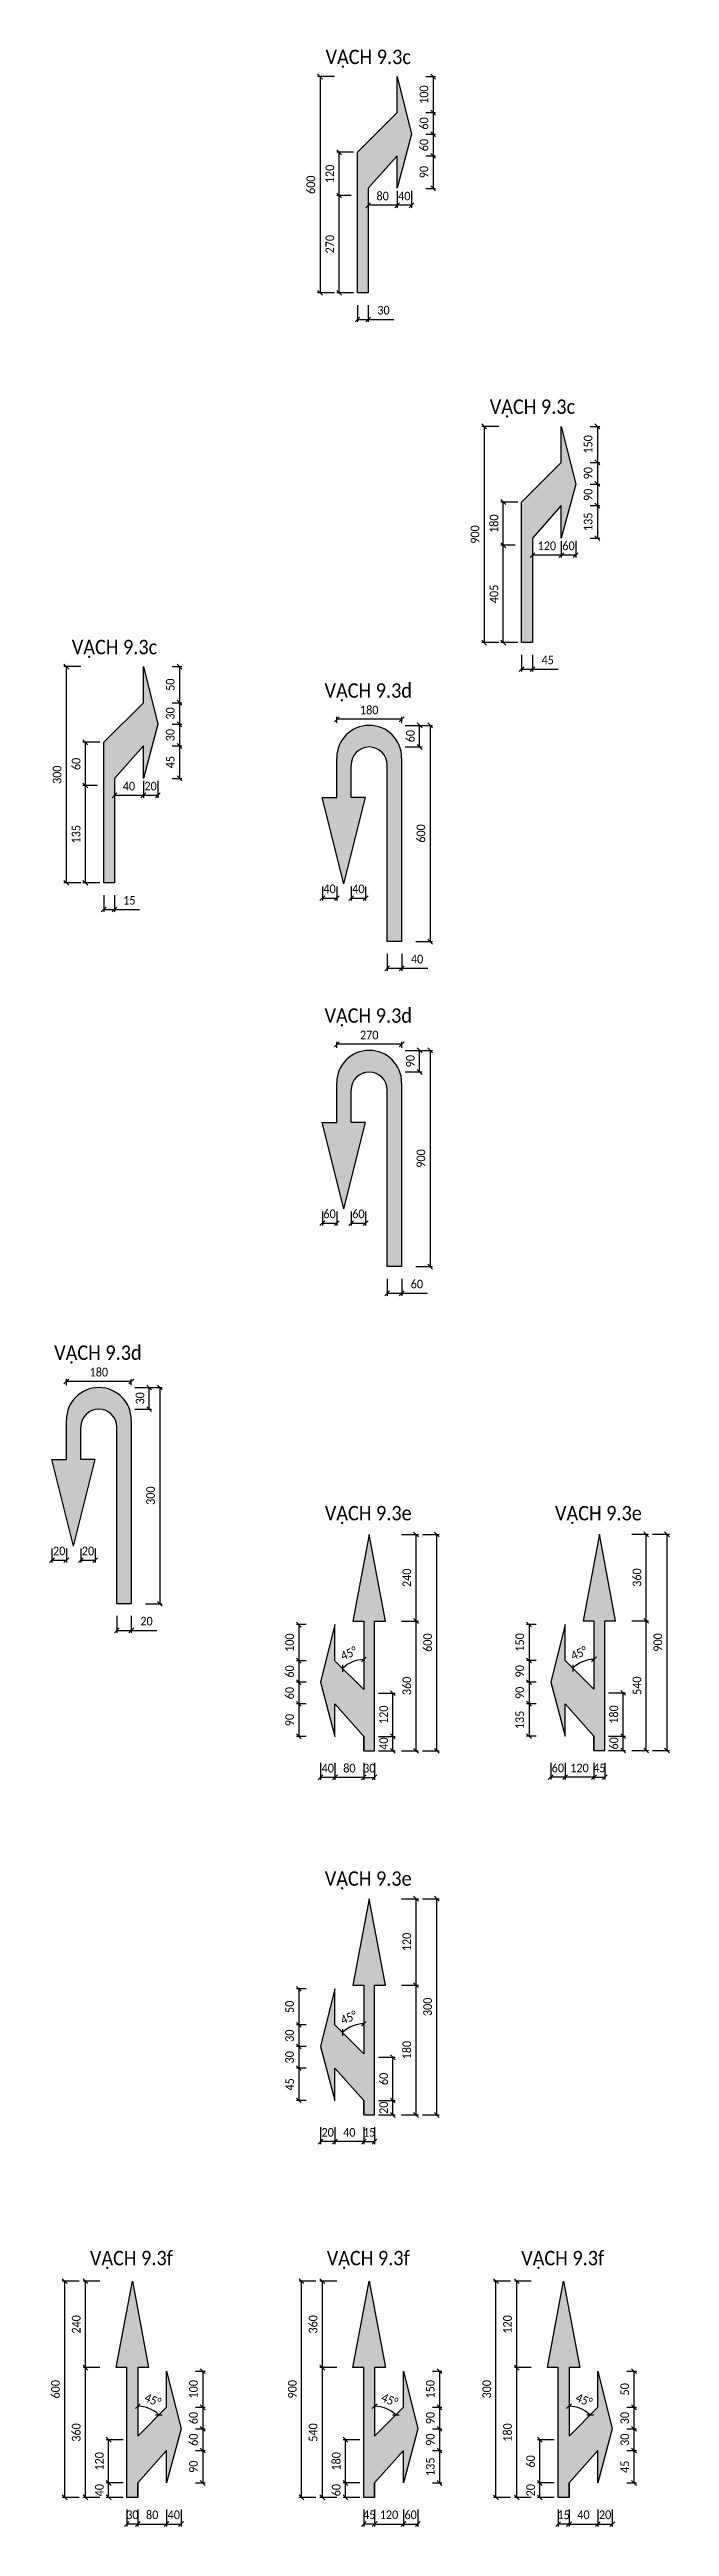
# Model space of a CAD drawing. Header units: metres. Extents: x 933 to 1419, y -2020 to 374.
# Drawn here: x 1001 to 1130, y -1856 to -1341 of the extents above; entities that cross this region are included whole.
import ezdxf
from ezdxf.enums import TextEntityAlignment as Align

# ---------------------------------------------------------------- set-up
doc = ezdxf.new("R2010")
doc.units = ezdxf.units.M
doc.layers.add('ATGT-DIM', color=30, linetype='Continuous')
doc.layers.add('ATGT-Text', color=3, linetype='Continuous')
doc.styles.add('ATGT-Text', font='calibril.ttf', dxfattribs={"width": 0.9})
doc.dimstyles.new('ATGT-DIM', dxfattribs={"dimtxt": 1.8, "dimasz": 1, "dimexe": 0.5, "dimexo": 0.5, "dimgap": 1, "dimtad": 1, "dimdec": 0, "dimlfac": 5, "dimtxsty": 'ATGT-Text', "dimblk": 'OBLIQUE', "dimcen": 0, "dimclrd": 30, "dimclre": 30, "dimclrt": 2, "dimadec": 0, "dimazin": 0, "dimtfac": 1, "dimtdec": 0, "dimtmove": 0, "dimatfit": 3, "dimfxl": 3, "dimfxlon": 1, "dimlwe": -1, "dimarcsym": 2})

# ---------------------------------------------------------------- blocks, each defined once
blk = doc.blocks.new('_Oblique')
at = {"color": 0, "linetype": 'ByBlock', "lineweight": -2}
blk.add_line((-0.5, -0.5), (0.5, 0.5), dxfattribs=at)
blk = doc.blocks.new('*D182')
at = {"layer": 'ATGT-DIM', "color": 30, "transparency": 16777216}
for p, q in [((12, -1711.48), (14.01, -1711.48)), ((12, -1718.98), (14.01, -1718.98))]:
    blk.add_line(p, q, dxfattribs=at)
at = {"layer": 'ATGT-DIM', "color": 30, "lineweight": -2, "transparency": 16777216}
blk.add_line((13.51, -1711.48), (13.51, -1718.98), dxfattribs=at)
at = {"layer": 'Defpoints', "color": 0, "transparency": 16777216}
for p in [(11.5, -1711.48), (11.5, -1718.98), (13.51, -1718.98)]:
    blk.add_point(p, dxfattribs=at)
at = {"layer": 'ATGT-DIM', "color": 30, "lineweight": -2, "transparency": 16777216}
for p, rotation in [((13.51, -1711.48), 90), ((13.51, -1718.98), 270)]:
    blk.add_blockref('_Oblique', p, dxfattribs=dict(at, rotation=rotation))
at = {"layer": 'ATGT-DIM', "color": 2, "transparency": 16777216, "insert": (11.59, -1715.23), "char_height": 1.8, "attachment_point": 5, "rotation": 90, "style": 'ATGT-Text'}
blk.add_mtext('100', dxfattribs=at)
blk = doc.blocks.new('*D183')
at = {"layer": 'ATGT-DIM', "color": 30, "transparency": 16777216}
for p, q in [((12, -1718.98), (14.01, -1718.98)), ((12, -1723.48), (14.01, -1723.48))]:
    blk.add_line(p, q, dxfattribs=at)
at = {"layer": 'ATGT-DIM', "color": 30, "lineweight": -2, "transparency": 16777216}
blk.add_line((13.51, -1718.98), (13.51, -1723.48), dxfattribs=at)
at = {"layer": 'Defpoints', "color": 0, "transparency": 16777216}
for p in [(11.5, -1718.98), (11.5, -1723.48), (13.51, -1723.48)]:
    blk.add_point(p, dxfattribs=at)
at = {"layer": 'ATGT-DIM', "color": 30, "lineweight": -2, "transparency": 16777216}
for p, rotation in [((13.51, -1718.98), 90), ((13.51, -1723.48), 270)]:
    blk.add_blockref('_Oblique', p, dxfattribs=dict(at, rotation=rotation))
at = {"layer": 'ATGT-DIM', "color": 2, "transparency": 16777216, "insert": (11.59, -1721.23), "char_height": 1.8, "attachment_point": 5, "rotation": 90, "style": 'ATGT-Text'}
blk.add_mtext('60', dxfattribs=at)
blk = doc.blocks.new('*D184')
at = {"layer": 'ATGT-DIM', "color": 30, "transparency": 16777216}
for p, q in [((12, -1723.48), (14.01, -1723.48)), ((12, -1727.98), (14.01, -1727.98))]:
    blk.add_line(p, q, dxfattribs=at)
at = {"layer": 'ATGT-DIM', "color": 30, "lineweight": -2, "transparency": 16777216}
blk.add_line((13.51, -1723.48), (13.51, -1727.98), dxfattribs=at)
at = {"layer": 'Defpoints', "color": 0, "transparency": 16777216}
for p in [(11.5, -1723.48), (11.5, -1727.98), (13.51, -1727.98)]:
    blk.add_point(p, dxfattribs=at)
at = {"layer": 'ATGT-DIM', "color": 30, "lineweight": -2, "transparency": 16777216}
for p, rotation in [((13.51, -1723.48), 90), ((13.51, -1727.98), 270)]:
    blk.add_blockref('_Oblique', p, dxfattribs=dict(at, rotation=rotation))
at = {"layer": 'ATGT-DIM', "color": 2, "transparency": 16777216, "insert": (11.59, -1725.73), "char_height": 1.8, "attachment_point": 5, "rotation": 90, "style": 'ATGT-Text'}
blk.add_mtext('60', dxfattribs=at)
blk = doc.blocks.new('*D185')
at = {"layer": 'ATGT-DIM', "color": 30, "transparency": 16777216}
for p, q in [((12, -1727.98), (14.01, -1727.98)), ((12, -1734.73), (14.01, -1734.73))]:
    blk.add_line(p, q, dxfattribs=at)
at = {"layer": 'ATGT-DIM', "color": 30, "lineweight": -2, "transparency": 16777216}
blk.add_line((13.51, -1727.98), (13.51, -1734.73), dxfattribs=at)
at = {"layer": 'Defpoints', "color": 0, "transparency": 16777216}
for p in [(11.5, -1727.98), (11.5, -1734.73), (13.51, -1734.73)]:
    blk.add_point(p, dxfattribs=at)
at = {"layer": 'ATGT-DIM', "color": 30, "lineweight": -2, "transparency": 16777216}
for p, rotation in [((13.51, -1727.98), 90), ((13.51, -1734.73), 270)]:
    blk.add_blockref('_Oblique', p, dxfattribs=dict(at, rotation=rotation))
at = {"layer": 'ATGT-DIM', "color": 2, "transparency": 16777216, "insert": (11.59, -1731.35), "char_height": 1.8, "attachment_point": 5, "rotation": 90, "style": 'ATGT-Text'}
blk.add_mtext('90', dxfattribs=at)
blk = doc.blocks.new('*D186')
at = {"layer": 'ATGT-DIM', "color": 30, "transparency": 16777216}
for p, q in [((6, -1735.26), (6, -1738.76)), ((9, -1735.26), (9, -1738.76))]:
    blk.add_line(p, q, dxfattribs=at)
at = {"layer": 'ATGT-DIM', "color": 30, "lineweight": -2, "transparency": 16777216}
blk.add_line((9, -1738.26), (6, -1738.26), dxfattribs=at)
at = {"layer": 'Defpoints', "color": 0, "transparency": 16777216}
for p in [(6, -1734.73), (9, -1734.73), (6, -1738.26)]:
    blk.add_point(p, dxfattribs=at)
at = {"layer": 'ATGT-DIM', "color": 30, "lineweight": -2, "transparency": 16777216, "rotation": 180}
blk.add_blockref('_Oblique', (6, -1738.26), dxfattribs=at)
at = {"layer": 'ATGT-DIM', "color": 30, "lineweight": -2, "transparency": 16777216}
blk.add_blockref('_Oblique', (9, -1738.26), dxfattribs=at)
at = {"layer": 'ATGT-DIM', "color": 2, "transparency": 16777216, "insert": (7.5, -1736.34), "char_height": 1.8, "attachment_point": 5, "style": 'ATGT-Text'}
blk.add_mtext('40', dxfattribs=at)
blk = doc.blocks.new('*D187')
at = {"layer": 'ATGT-DIM', "color": 30, "transparency": 16777216}
for p, q in [((0, -1736.73), (0, -1738.76)), ((6, -1735.26), (6, -1738.76))]:
    blk.add_line(p, q, dxfattribs=at)
at = {"layer": 'ATGT-DIM', "color": 30, "lineweight": -2, "transparency": 16777216}
blk.add_line((6, -1738.26), (0, -1738.26), dxfattribs=at)
at = {"layer": 'Defpoints', "color": 0, "transparency": 16777216}
for p in [(0, -1736.23), (6, -1734.73), (0, -1738.26)]:
    blk.add_point(p, dxfattribs=at)
at = {"layer": 'ATGT-DIM', "color": 30, "lineweight": -2, "transparency": 16777216, "rotation": 180}
blk.add_blockref('_Oblique', (0, -1738.26), dxfattribs=at)
at = {"layer": 'ATGT-DIM', "color": 30, "lineweight": -2, "transparency": 16777216}
blk.add_blockref('_Oblique', (6, -1738.26), dxfattribs=at)
at = {"layer": 'ATGT-DIM', "color": 2, "transparency": 16777216, "insert": (3, -1736.34), "char_height": 1.8, "attachment_point": 5, "style": 'ATGT-Text'}
blk.add_mtext('80', dxfattribs=at)
blk = doc.blocks.new('*D188')
at = {"layer": 'ATGT-DIM', "color": 30, "transparency": 16777216}
for p, q in [((-3.57, -1736.23), (-6.56, -1736.23)), ((-3.06, -1756.48), (-6.56, -1756.48))]:
    blk.add_line(p, q, dxfattribs=at)
at = {"layer": 'ATGT-DIM', "color": 30, "lineweight": -2, "transparency": 16777216}
blk.add_line((-6.06, -1756.48), (-6.06, -1736.23), dxfattribs=at)
at = {"layer": 'Defpoints', "color": 0, "transparency": 16777216}
for p in [(-6.06, -1736.23), (-3.07, -1736.23), (-2.25, -1756.48)]:
    blk.add_point(p, dxfattribs=at)
at = {"layer": 'ATGT-DIM', "color": 30, "lineweight": -2, "transparency": 16777216}
for p, rotation in [((-6.06, -1736.23), 90), ((-6.06, -1756.48), 270)]:
    blk.add_blockref('_Oblique', p, dxfattribs=dict(at, rotation=rotation))
at = {"layer": 'ATGT-DIM', "color": 2, "transparency": 16777216, "insert": (-7.98, -1746.35), "char_height": 1.8, "attachment_point": 5, "rotation": 90, "style": 'ATGT-Text'}
blk.add_mtext('270', dxfattribs=at)
blk = doc.blocks.new('*D189')
at = {"layer": 'ATGT-DIM', "color": 30, "transparency": 16777216}
for p, q in [((-3.06, -1727.23), (-6.56, -1727.23)), ((-3.57, -1736.23), (-6.56, -1736.23))]:
    blk.add_line(p, q, dxfattribs=at)
at = {"layer": 'ATGT-DIM', "color": 30, "lineweight": -2, "transparency": 16777216}
blk.add_line((-6.06, -1736.23), (-6.06, -1727.23), dxfattribs=at)
at = {"layer": 'Defpoints', "color": 0, "transparency": 16777216}
for p in [(-6.06, -1727.23), (-2.25, -1727.23), (-3.07, -1736.23)]:
    blk.add_point(p, dxfattribs=at)
at = {"layer": 'ATGT-DIM', "color": 30, "lineweight": -2, "transparency": 16777216}
for p, rotation in [((-6.06, -1727.23), 90), ((-6.06, -1736.23), 270)]:
    blk.add_blockref('_Oblique', p, dxfattribs=dict(at, rotation=rotation))
at = {"layer": 'ATGT-DIM', "color": 2, "transparency": 16777216, "insert": (-7.98, -1731.73), "char_height": 1.8, "attachment_point": 5, "rotation": 90, "style": 'ATGT-Text'}
blk.add_mtext('120', dxfattribs=at)
blk = doc.blocks.new('*D190')
at = {"layer": 'ATGT-DIM', "color": 30, "transparency": 16777216}
for p, q in [((-7.02, -1711.48), (-10.52, -1711.48)), ((-7.02, -1756.48), (-10.52, -1756.48))]:
    blk.add_line(p, q, dxfattribs=at)
at = {"layer": 'ATGT-DIM', "color": 30, "lineweight": -2, "transparency": 16777216}
blk.add_line((-10.02, -1711.48), (-10.02, -1756.48), dxfattribs=at)
at = {"layer": 'Defpoints', "color": 0, "transparency": 16777216}
for p in [(6, -1711.48), (-10.02, -1756.48), (-2.25, -1756.48)]:
    blk.add_point(p, dxfattribs=at)
at = {"layer": 'ATGT-DIM', "color": 30, "lineweight": -2, "transparency": 16777216}
for p, rotation in [((-10.02, -1711.48), 90), ((-10.02, -1756.48), 270)]:
    blk.add_blockref('_Oblique', p, dxfattribs=dict(at, rotation=rotation))
at = {"layer": 'ATGT-DIM', "color": 2, "transparency": 16777216, "insert": (-11.94, -1733.98), "char_height": 1.8, "attachment_point": 5, "rotation": 90, "style": 'ATGT-Text'}
blk.add_mtext('600', dxfattribs=at)
blk = doc.blocks.new('*D191')
at = {"layer": 'ATGT-DIM', "color": 30, "transparency": 16777216}
for p, q in [((-2.25, -1759.02), (-2.25, -1762.52)), ((0, -1759.02), (0, -1762.52))]:
    blk.add_line(p, q, dxfattribs=at)
at = {"layer": 'ATGT-DIM', "color": 30, "lineweight": -2, "transparency": 16777216}
for p, q in [((-2.25, -1762.02), (0, -1762.02)), ((0, -1762.02), (5.35, -1762.02))]:
    blk.add_line(p, q, dxfattribs=at)
at = {"layer": 'Defpoints', "color": 0, "transparency": 16777216}
for p in [(-2.25, -1756.48), (0, -1756.48), (0, -1762.02)]:
    blk.add_point(p, dxfattribs=at)
at = {"layer": 'ATGT-DIM', "color": 30, "lineweight": -2, "transparency": 16777216, "rotation": 180}
blk.add_blockref('_Oblique', (-2.25, -1762.02), dxfattribs=at)
at = {"layer": 'ATGT-DIM', "color": 30, "lineweight": -2, "transparency": 16777216}
blk.add_blockref('_Oblique', (0, -1762.02), dxfattribs=at)
at = {"layer": 'ATGT-DIM', "color": 2, "transparency": 16777216, "insert": (3.17, -1760.1), "char_height": 1.8, "attachment_point": 5, "style": 'ATGT-Text'}
blk.add_mtext('30', dxfattribs=at)
blk = doc.blocks.new('*D192')
at = {"layer": 'ATGT-DIM', "color": 30, "transparency": 16777216}
for p, q in [((46.16, -1784.25), (48.16, -1784.25)), ((46.16, -1791.75), (48.16, -1791.75))]:
    blk.add_line(p, q, dxfattribs=at)
at = {"layer": 'ATGT-DIM', "color": 30, "lineweight": -2, "transparency": 16777216}
blk.add_line((47.66, -1784.25), (47.66, -1791.75), dxfattribs=at)
at = {"layer": 'Defpoints', "color": 0, "transparency": 16777216}
for p in [(45.66, -1784.25), (45.66, -1791.75), (47.66, -1791.75)]:
    blk.add_point(p, dxfattribs=at)
at = {"layer": 'ATGT-DIM', "color": 30, "lineweight": -2, "transparency": 16777216}
for p, rotation in [((47.66, -1784.25), 90), ((47.66, -1791.75), 270)]:
    blk.add_blockref('_Oblique', p, dxfattribs=dict(at, rotation=rotation))
at = {"layer": 'ATGT-DIM', "color": 2, "transparency": 16777216, "insert": (45.74, -1788), "char_height": 1.8, "attachment_point": 5, "rotation": 90, "style": 'ATGT-Text'}
blk.add_mtext('150', dxfattribs=at)
blk = doc.blocks.new('*D193')
at = {"layer": 'ATGT-DIM', "color": 30, "transparency": 16777216}
for p, q in [((46.16, -1791.75), (48.16, -1791.75)), ((46.16, -1796.25), (48.16, -1796.25))]:
    blk.add_line(p, q, dxfattribs=at)
at = {"layer": 'ATGT-DIM', "color": 30, "lineweight": -2, "transparency": 16777216}
blk.add_line((47.66, -1791.75), (47.66, -1796.25), dxfattribs=at)
at = {"layer": 'Defpoints', "color": 0, "transparency": 16777216}
for p in [(45.66, -1791.75), (45.66, -1796.25), (47.66, -1796.25)]:
    blk.add_point(p, dxfattribs=at)
at = {"layer": 'ATGT-DIM', "color": 30, "lineweight": -2, "transparency": 16777216}
for p, rotation in [((47.66, -1791.75), 90), ((47.66, -1796.25), 270)]:
    blk.add_blockref('_Oblique', p, dxfattribs=dict(at, rotation=rotation))
at = {"layer": 'ATGT-DIM', "color": 2, "transparency": 16777216, "insert": (45.74, -1794), "char_height": 1.8, "attachment_point": 5, "rotation": 90, "style": 'ATGT-Text'}
blk.add_mtext('90', dxfattribs=at)
blk = doc.blocks.new('*D194')
at = {"layer": 'ATGT-DIM', "color": 30, "transparency": 16777216}
for p, q in [((46.16, -1796.25), (48.16, -1796.25)), ((46.16, -1800.75), (48.16, -1800.75))]:
    blk.add_line(p, q, dxfattribs=at)
at = {"layer": 'ATGT-DIM', "color": 30, "lineweight": -2, "transparency": 16777216}
blk.add_line((47.66, -1796.25), (47.66, -1800.75), dxfattribs=at)
at = {"layer": 'Defpoints', "color": 0, "transparency": 16777216}
for p in [(45.66, -1796.25), (45.66, -1800.75), (47.66, -1800.75)]:
    blk.add_point(p, dxfattribs=at)
at = {"layer": 'ATGT-DIM', "color": 30, "lineweight": -2, "transparency": 16777216}
for p, rotation in [((47.66, -1796.25), 90), ((47.66, -1800.75), 270)]:
    blk.add_blockref('_Oblique', p, dxfattribs=dict(at, rotation=rotation))
at = {"layer": 'ATGT-DIM', "color": 2, "transparency": 16777216, "insert": (45.74, -1798.5), "char_height": 1.8, "attachment_point": 5, "rotation": 90, "style": 'ATGT-Text'}
blk.add_mtext('90', dxfattribs=at)
blk = doc.blocks.new('*D195')
at = {"layer": 'ATGT-DIM', "color": 30, "transparency": 16777216}
for p, q in [((46.16, -1800.75), (48.16, -1800.75)), ((46.16, -1807.5), (48.16, -1807.5))]:
    blk.add_line(p, q, dxfattribs=at)
at = {"layer": 'ATGT-DIM', "color": 30, "lineweight": -2, "transparency": 16777216}
blk.add_line((47.66, -1800.75), (47.66, -1807.5), dxfattribs=at)
at = {"layer": 'Defpoints', "color": 0, "transparency": 16777216}
for p in [(45.66, -1800.75), (45.66, -1807.5), (47.66, -1807.5)]:
    blk.add_point(p, dxfattribs=at)
at = {"layer": 'ATGT-DIM', "color": 30, "lineweight": -2, "transparency": 16777216}
for p, rotation in [((47.66, -1800.75), 90), ((47.66, -1807.5), 270)]:
    blk.add_blockref('_Oblique', p, dxfattribs=dict(at, rotation=rotation))
at = {"layer": 'ATGT-DIM', "color": 2, "transparency": 16777216, "insert": (45.74, -1804.12), "char_height": 1.8, "attachment_point": 5, "rotation": 90, "style": 'ATGT-Text'}
blk.add_mtext('135', dxfattribs=at)
blk = doc.blocks.new('*D196')
at = {"layer": 'ATGT-DIM', "color": 30, "transparency": 16777216}
for p, q in [((40.15, -1808.04), (40.15, -1811.54)), ((43.15, -1808.04), (43.15, -1811.54))]:
    blk.add_line(p, q, dxfattribs=at)
at = {"layer": 'ATGT-DIM', "color": 30, "lineweight": -2, "transparency": 16777216}
blk.add_line((43.15, -1811.04), (40.15, -1811.04), dxfattribs=at)
at = {"layer": 'Defpoints', "color": 0, "transparency": 16777216}
for p in [(40.15, -1807.5), (43.15, -1807.5), (40.15, -1811.04)]:
    blk.add_point(p, dxfattribs=at)
at = {"layer": 'ATGT-DIM', "color": 30, "lineweight": -2, "transparency": 16777216, "rotation": 180}
blk.add_blockref('_Oblique', (40.15, -1811.04), dxfattribs=at)
at = {"layer": 'ATGT-DIM', "color": 30, "lineweight": -2, "transparency": 16777216}
blk.add_blockref('_Oblique', (43.15, -1811.04), dxfattribs=at)
at = {"layer": 'ATGT-DIM', "color": 2, "transparency": 16777216, "insert": (41.65, -1809.12), "char_height": 1.8, "attachment_point": 5, "style": 'ATGT-Text'}
blk.add_mtext('60', dxfattribs=at)
blk = doc.blocks.new('*D197')
at = {"layer": 'ATGT-DIM', "color": 30, "transparency": 16777216}
for p, q in [((40.15, -1808.04), (40.15, -1811.54)), ((34.15, -1809.5), (34.15, -1811.54))]:
    blk.add_line(p, q, dxfattribs=at)
at = {"layer": 'ATGT-DIM', "color": 30, "lineweight": -2, "transparency": 16777216}
blk.add_line((40.15, -1811.04), (34.15, -1811.04), dxfattribs=at)
at = {"layer": 'Defpoints', "color": 0, "transparency": 16777216}
for p in [(34.15, -1809), (40.15, -1807.5), (34.15, -1811.04)]:
    blk.add_point(p, dxfattribs=at)
at = {"layer": 'ATGT-DIM', "color": 30, "lineweight": -2, "transparency": 16777216, "rotation": 180}
blk.add_blockref('_Oblique', (34.15, -1811.04), dxfattribs=at)
at = {"layer": 'ATGT-DIM', "color": 30, "lineweight": -2, "transparency": 16777216}
blk.add_blockref('_Oblique', (40.15, -1811.04), dxfattribs=at)
at = {"layer": 'ATGT-DIM', "color": 2, "transparency": 16777216, "insert": (37.15, -1809.12), "char_height": 1.8, "attachment_point": 5, "style": 'ATGT-Text'}
blk.add_mtext('120', dxfattribs=at)
blk = doc.blocks.new('*D198')
at = {"layer": 'ATGT-DIM', "color": 30, "transparency": 16777216}
for p, q in [((30.59, -1809), (27.59, -1809)), ((31.09, -1829.25), (27.59, -1829.25))]:
    blk.add_line(p, q, dxfattribs=at)
at = {"layer": 'ATGT-DIM', "color": 30, "lineweight": -2, "transparency": 16777216}
blk.add_line((28.09, -1829.25), (28.09, -1809), dxfattribs=at)
at = {"layer": 'Defpoints', "color": 0, "transparency": 16777216}
for p in [(28.09, -1809), (31.09, -1809), (31.9, -1829.25)]:
    blk.add_point(p, dxfattribs=at)
at = {"layer": 'ATGT-DIM', "color": 30, "lineweight": -2, "transparency": 16777216}
for p, rotation in [((28.09, -1809), 90), ((28.09, -1829.25), 270)]:
    blk.add_blockref('_Oblique', p, dxfattribs=dict(at, rotation=rotation))
at = {"layer": 'ATGT-DIM', "color": 2, "transparency": 16777216, "insert": (26.17, -1819.12), "char_height": 1.8, "attachment_point": 5, "rotation": 90, "style": 'ATGT-Text'}
blk.add_mtext('405', dxfattribs=at)
blk = doc.blocks.new('*D199')
at = {"layer": 'ATGT-DIM', "color": 30, "transparency": 16777216}
for p, q in [((31.09, -1800), (27.59, -1800)), ((30.59, -1809), (27.59, -1809))]:
    blk.add_line(p, q, dxfattribs=at)
at = {"layer": 'ATGT-DIM', "color": 30, "lineweight": -2, "transparency": 16777216}
blk.add_line((28.09, -1809), (28.09, -1800), dxfattribs=at)
at = {"layer": 'Defpoints', "color": 0, "transparency": 16777216}
for p in [(28.09, -1800), (31.9, -1800), (31.09, -1809)]:
    blk.add_point(p, dxfattribs=at)
at = {"layer": 'ATGT-DIM', "color": 30, "lineweight": -2, "transparency": 16777216}
for p, rotation in [((28.09, -1800), 90), ((28.09, -1809), 270)]:
    blk.add_blockref('_Oblique', p, dxfattribs=dict(at, rotation=rotation))
at = {"layer": 'ATGT-DIM', "color": 2, "transparency": 16777216, "insert": (26.17, -1804.5), "char_height": 1.8, "attachment_point": 5, "rotation": 90, "style": 'ATGT-Text'}
blk.add_mtext('180', dxfattribs=at)
blk = doc.blocks.new('*D200')
at = {"layer": 'ATGT-DIM', "color": 30, "transparency": 16777216}
for p, q in [((27.13, -1784.25), (23.63, -1784.25)), ((27.13, -1829.25), (23.63, -1829.25))]:
    blk.add_line(p, q, dxfattribs=at)
at = {"layer": 'ATGT-DIM', "color": 30, "lineweight": -2, "transparency": 16777216}
blk.add_line((24.13, -1784.25), (24.13, -1829.25), dxfattribs=at)
at = {"layer": 'Defpoints', "color": 0, "transparency": 16777216}
for p in [(40.15, -1784.25), (24.13, -1829.25), (31.9, -1829.25)]:
    blk.add_point(p, dxfattribs=at)
at = {"layer": 'ATGT-DIM', "color": 30, "lineweight": -2, "transparency": 16777216}
for p, rotation in [((24.13, -1784.25), 90), ((24.13, -1829.25), 270)]:
    blk.add_blockref('_Oblique', p, dxfattribs=dict(at, rotation=rotation))
at = {"layer": 'ATGT-DIM', "color": 2, "transparency": 16777216, "insert": (22.21, -1806.75), "char_height": 1.8, "attachment_point": 5, "rotation": 90, "style": 'ATGT-Text'}
blk.add_mtext('900', dxfattribs=at)
blk = doc.blocks.new('*D201')
at = {"layer": 'ATGT-DIM', "color": 30, "transparency": 16777216}
for p, q in [((31.9, -1831.79), (31.9, -1835.29)), ((34.15, -1831.79), (34.15, -1835.29))]:
    blk.add_line(p, q, dxfattribs=at)
at = {"layer": 'ATGT-DIM', "color": 30, "lineweight": -2, "transparency": 16777216}
for p, q in [((31.9, -1834.79), (34.15, -1834.79)), ((34.15, -1834.79), (39.5, -1834.79))]:
    blk.add_line(p, q, dxfattribs=at)
at = {"layer": 'Defpoints', "color": 0, "transparency": 16777216}
for p in [(31.9, -1829.25), (34.15, -1829.25), (34.15, -1834.79)]:
    blk.add_point(p, dxfattribs=at)
at = {"layer": 'ATGT-DIM', "color": 30, "lineweight": -2, "transparency": 16777216, "rotation": 180}
blk.add_blockref('_Oblique', (31.9, -1834.79), dxfattribs=at)
at = {"layer": 'ATGT-DIM', "color": 30, "lineweight": -2, "transparency": 16777216}
blk.add_blockref('_Oblique', (34.15, -1834.79), dxfattribs=at)
at = {"layer": 'ATGT-DIM', "color": 2, "transparency": 16777216, "insert": (37.33, -1832.88), "char_height": 1.8, "attachment_point": 5, "style": 'ATGT-Text'}
blk.add_mtext('45', dxfattribs=at)
blk = doc.blocks.new('*D202')
at = {"layer": 'ATGT-DIM', "color": 30, "transparency": 16777216}
for p, q in [((-40.77, -1834.25), (-38.76, -1834.25)), ((-40.77, -1841.75), (-38.76, -1841.75))]:
    blk.add_line(p, q, dxfattribs=at)
at = {"layer": 'ATGT-DIM', "color": 30, "lineweight": -2, "transparency": 16777216}
blk.add_line((-39.26, -1834.25), (-39.26, -1841.75), dxfattribs=at)
at = {"layer": 'Defpoints', "color": 0, "transparency": 16777216}
for p in [(-41.27, -1834.25), (-41.27, -1841.75), (-39.26, -1841.75)]:
    blk.add_point(p, dxfattribs=at)
at = {"layer": 'ATGT-DIM', "color": 30, "lineweight": -2, "transparency": 16777216}
for p, rotation in [((-39.26, -1834.25), 90), ((-39.26, -1841.75), 270)]:
    blk.add_blockref('_Oblique', p, dxfattribs=dict(at, rotation=rotation))
at = {"layer": 'ATGT-DIM', "color": 2, "transparency": 16777216, "insert": (-41.18, -1838), "char_height": 1.8, "attachment_point": 5, "rotation": 90, "style": 'ATGT-Text'}
blk.add_mtext('50', dxfattribs=at)
blk = doc.blocks.new('*D203')
at = {"layer": 'ATGT-DIM', "color": 30, "transparency": 16777216}
for p, q in [((-40.77, -1841.75), (-38.76, -1841.75)), ((-40.77, -1846.25), (-38.76, -1846.25))]:
    blk.add_line(p, q, dxfattribs=at)
at = {"layer": 'ATGT-DIM', "color": 30, "lineweight": -2, "transparency": 16777216}
blk.add_line((-39.26, -1841.75), (-39.26, -1846.25), dxfattribs=at)
at = {"layer": 'Defpoints', "color": 0, "transparency": 16777216}
for p in [(-41.27, -1841.75), (-41.27, -1846.25), (-39.26, -1846.25)]:
    blk.add_point(p, dxfattribs=at)
at = {"layer": 'ATGT-DIM', "color": 30, "lineweight": -2, "transparency": 16777216}
for p, rotation in [((-39.26, -1841.75), 90), ((-39.26, -1846.25), 270)]:
    blk.add_blockref('_Oblique', p, dxfattribs=dict(at, rotation=rotation))
at = {"layer": 'ATGT-DIM', "color": 2, "transparency": 16777216, "insert": (-41.18, -1844), "char_height": 1.8, "attachment_point": 5, "rotation": 90, "style": 'ATGT-Text'}
blk.add_mtext('30', dxfattribs=at)
blk = doc.blocks.new('*D204')
at = {"layer": 'ATGT-DIM', "color": 30, "transparency": 16777216}
for p, q in [((-40.77, -1846.25), (-38.76, -1846.25)), ((-40.77, -1850.75), (-38.76, -1850.75))]:
    blk.add_line(p, q, dxfattribs=at)
at = {"layer": 'ATGT-DIM', "color": 30, "lineweight": -2, "transparency": 16777216}
blk.add_line((-39.26, -1846.25), (-39.26, -1850.75), dxfattribs=at)
at = {"layer": 'Defpoints', "color": 0, "transparency": 16777216}
for p in [(-41.27, -1846.25), (-41.27, -1850.75), (-39.26, -1850.75)]:
    blk.add_point(p, dxfattribs=at)
at = {"layer": 'ATGT-DIM', "color": 30, "lineweight": -2, "transparency": 16777216}
for p, rotation in [((-39.26, -1846.25), 90), ((-39.26, -1850.75), 270)]:
    blk.add_blockref('_Oblique', p, dxfattribs=dict(at, rotation=rotation))
at = {"layer": 'ATGT-DIM', "color": 2, "transparency": 16777216, "insert": (-41.18, -1848.5), "char_height": 1.8, "attachment_point": 5, "rotation": 90, "style": 'ATGT-Text'}
blk.add_mtext('30', dxfattribs=at)
blk = doc.blocks.new('*D205')
at = {"layer": 'ATGT-DIM', "color": 30, "transparency": 16777216}
for p, q in [((-40.77, -1850.75), (-38.76, -1850.75)), ((-40.77, -1857.5), (-38.76, -1857.5))]:
    blk.add_line(p, q, dxfattribs=at)
at = {"layer": 'ATGT-DIM', "color": 30, "lineweight": -2, "transparency": 16777216}
blk.add_line((-39.26, -1850.75), (-39.26, -1857.5), dxfattribs=at)
at = {"layer": 'Defpoints', "color": 0, "transparency": 16777216}
for p in [(-41.27, -1850.75), (-41.27, -1857.5), (-39.26, -1857.5)]:
    blk.add_point(p, dxfattribs=at)
at = {"layer": 'ATGT-DIM', "color": 30, "lineweight": -2, "transparency": 16777216}
for p, rotation in [((-39.26, -1850.75), 90), ((-39.26, -1857.5), 270)]:
    blk.add_blockref('_Oblique', p, dxfattribs=dict(at, rotation=rotation))
at = {"layer": 'ATGT-DIM', "color": 2, "transparency": 16777216, "insert": (-41.17, -1854.12), "char_height": 1.8, "attachment_point": 5, "rotation": 90, "style": 'ATGT-Text'}
blk.add_mtext('45', dxfattribs=at)
blk = doc.blocks.new('*D206')
at = {"layer": 'ATGT-DIM', "color": 30, "transparency": 16777216}
for p, q in [((-46.77, -1858.04), (-46.77, -1861.54)), ((-43.77, -1858.04), (-43.77, -1861.54))]:
    blk.add_line(p, q, dxfattribs=at)
at = {"layer": 'ATGT-DIM', "color": 30, "lineweight": -2, "transparency": 16777216}
blk.add_line((-43.77, -1861.04), (-46.77, -1861.04), dxfattribs=at)
at = {"layer": 'Defpoints', "color": 0, "transparency": 16777216}
for p in [(-46.77, -1857.5), (-43.77, -1857.5), (-46.77, -1861.04)]:
    blk.add_point(p, dxfattribs=at)
at = {"layer": 'ATGT-DIM', "color": 30, "lineweight": -2, "transparency": 16777216, "rotation": 180}
blk.add_blockref('_Oblique', (-46.77, -1861.04), dxfattribs=at)
at = {"layer": 'ATGT-DIM', "color": 30, "lineweight": -2, "transparency": 16777216}
blk.add_blockref('_Oblique', (-43.77, -1861.04), dxfattribs=at)
at = {"layer": 'ATGT-DIM', "color": 2, "transparency": 16777216, "insert": (-45.27, -1859.12), "char_height": 1.8, "attachment_point": 5, "style": 'ATGT-Text'}
blk.add_mtext('20', dxfattribs=at)
blk = doc.blocks.new('*D207')
at = {"layer": 'ATGT-DIM', "color": 30, "transparency": 16777216}
for p, q in [((-52.77, -1859.5), (-52.77, -1861.54)), ((-46.77, -1858.04), (-46.77, -1861.54))]:
    blk.add_line(p, q, dxfattribs=at)
at = {"layer": 'ATGT-DIM', "color": 30, "lineweight": -2, "transparency": 16777216}
blk.add_line((-46.77, -1861.04), (-52.77, -1861.04), dxfattribs=at)
at = {"layer": 'Defpoints', "color": 0, "transparency": 16777216}
for p in [(-52.77, -1859), (-46.77, -1857.5), (-52.77, -1861.04)]:
    blk.add_point(p, dxfattribs=at)
at = {"layer": 'ATGT-DIM', "color": 30, "lineweight": -2, "transparency": 16777216, "rotation": 180}
blk.add_blockref('_Oblique', (-52.77, -1861.04), dxfattribs=at)
at = {"layer": 'ATGT-DIM', "color": 30, "lineweight": -2, "transparency": 16777216}
blk.add_blockref('_Oblique', (-46.77, -1861.04), dxfattribs=at)
at = {"layer": 'ATGT-DIM', "color": 2, "transparency": 16777216, "insert": (-49.77, -1859.12), "char_height": 1.8, "attachment_point": 5, "style": 'ATGT-Text'}
blk.add_mtext('40', dxfattribs=at)
blk = doc.blocks.new('*D208')
at = {"layer": 'ATGT-DIM', "color": 30, "transparency": 16777216}
for p, q in [((-56.34, -1859), (-59.33, -1859)), ((-55.83, -1879.25), (-59.33, -1879.25))]:
    blk.add_line(p, q, dxfattribs=at)
at = {"layer": 'ATGT-DIM', "color": 30, "lineweight": -2, "transparency": 16777216}
blk.add_line((-58.83, -1879.25), (-58.83, -1859), dxfattribs=at)
at = {"layer": 'Defpoints', "color": 0, "transparency": 16777216}
for p in [(-58.83, -1859), (-55.84, -1859), (-55.02, -1879.25)]:
    blk.add_point(p, dxfattribs=at)
at = {"layer": 'ATGT-DIM', "color": 30, "lineweight": -2, "transparency": 16777216}
for p, rotation in [((-58.83, -1859), 90), ((-58.83, -1879.25), 270)]:
    blk.add_blockref('_Oblique', p, dxfattribs=dict(at, rotation=rotation))
at = {"layer": 'ATGT-DIM', "color": 2, "transparency": 16777216, "insert": (-60.75, -1869.12), "char_height": 1.8, "attachment_point": 5, "rotation": 90, "style": 'ATGT-Text'}
blk.add_mtext('135', dxfattribs=at)
blk = doc.blocks.new('*D209')
at = {"layer": 'ATGT-DIM', "color": 30, "transparency": 16777216}
for p, q in [((-55.83, -1850), (-59.33, -1850)), ((-56.34, -1859), (-59.33, -1859))]:
    blk.add_line(p, q, dxfattribs=at)
at = {"layer": 'ATGT-DIM', "color": 30, "lineweight": -2, "transparency": 16777216}
blk.add_line((-58.83, -1859), (-58.83, -1850), dxfattribs=at)
at = {"layer": 'Defpoints', "color": 0, "transparency": 16777216}
for p in [(-58.83, -1850), (-55.02, -1850), (-55.84, -1859)]:
    blk.add_point(p, dxfattribs=at)
at = {"layer": 'ATGT-DIM', "color": 30, "lineweight": -2, "transparency": 16777216}
for p, rotation in [((-58.83, -1850), 90), ((-58.83, -1859), 270)]:
    blk.add_blockref('_Oblique', p, dxfattribs=dict(at, rotation=rotation))
at = {"layer": 'ATGT-DIM', "color": 2, "transparency": 16777216, "insert": (-60.75, -1854.5), "char_height": 1.8, "attachment_point": 5, "rotation": 90, "style": 'ATGT-Text'}
blk.add_mtext('60', dxfattribs=at)
blk = doc.blocks.new('*D210')
at = {"layer": 'ATGT-DIM', "color": 30, "transparency": 16777216}
for p, q in [((-59.79, -1834.25), (-63.29, -1834.25)), ((-59.79, -1879.25), (-63.29, -1879.25))]:
    blk.add_line(p, q, dxfattribs=at)
at = {"layer": 'ATGT-DIM', "color": 30, "lineweight": -2, "transparency": 16777216}
blk.add_line((-62.79, -1834.25), (-62.79, -1879.25), dxfattribs=at)
at = {"layer": 'Defpoints', "color": 0, "transparency": 16777216}
for p in [(-46.77, -1834.25), (-62.79, -1879.25), (-55.02, -1879.25)]:
    blk.add_point(p, dxfattribs=at)
at = {"layer": 'ATGT-DIM', "color": 30, "lineweight": -2, "transparency": 16777216}
for p, rotation in [((-62.79, -1834.25), 90), ((-62.79, -1879.25), 270)]:
    blk.add_blockref('_Oblique', p, dxfattribs=dict(at, rotation=rotation))
at = {"layer": 'ATGT-DIM', "color": 2, "transparency": 16777216, "insert": (-64.71, -1856.75), "char_height": 1.8, "attachment_point": 5, "rotation": 90, "style": 'ATGT-Text'}
blk.add_mtext('300', dxfattribs=at)
blk = doc.blocks.new('*D211')
at = {"layer": 'ATGT-DIM', "color": 30, "transparency": 16777216}
for p, q in [((-55.02, -1881.79), (-55.02, -1885.29)), ((-52.77, -1881.79), (-52.77, -1885.29))]:
    blk.add_line(p, q, dxfattribs=at)
at = {"layer": 'ATGT-DIM', "color": 30, "lineweight": -2, "transparency": 16777216}
for p, q in [((-55.02, -1884.79), (-52.77, -1884.79)), ((-52.77, -1884.79), (-47.59, -1884.79))]:
    blk.add_line(p, q, dxfattribs=at)
at = {"layer": 'Defpoints', "color": 0, "transparency": 16777216}
for p in [(-55.02, -1879.25), (-52.77, -1879.25), (-52.77, -1884.79)]:
    blk.add_point(p, dxfattribs=at)
at = {"layer": 'ATGT-DIM', "color": 30, "lineweight": -2, "transparency": 16777216, "rotation": 180}
blk.add_blockref('_Oblique', (-55.02, -1884.79), dxfattribs=at)
at = {"layer": 'ATGT-DIM', "color": 30, "lineweight": -2, "transparency": 16777216}
blk.add_blockref('_Oblique', (-52.77, -1884.79), dxfattribs=at)
at = {"layer": 'ATGT-DIM', "color": 2, "transparency": 16777216, "insert": (-49.68, -1882.88), "char_height": 1.8, "attachment_point": 5, "style": 'ATGT-Text'}
blk.add_mtext('15', dxfattribs=at)
blk = doc.blocks.new('*D212')
at = {"layer": 'ATGT-DIM', "color": 30, "transparency": 16777216}
for p, q in [((7.68, -1846.47), (11.18, -1846.47)), ((7.68, -1850.97), (11.18, -1850.97))]:
    blk.add_line(p, q, dxfattribs=at)
at = {"layer": 'ATGT-DIM', "color": 30, "lineweight": -2, "transparency": 16777216}
blk.add_line((10.68, -1850.97), (10.68, -1846.47), dxfattribs=at)
at = {"layer": 'Defpoints', "color": 0, "transparency": 16777216}
for p in [(6.95, -1846.47), (10.68, -1846.47), (6.95, -1850.97)]:
    blk.add_point(p, dxfattribs=at)
at = {"layer": 'ATGT-DIM', "color": 30, "lineweight": -2, "transparency": 16777216}
for p, rotation in [((10.68, -1846.47), 90), ((10.68, -1850.97), 270)]:
    blk.add_blockref('_Oblique', p, dxfattribs=dict(at, rotation=rotation))
at = {"layer": 'ATGT-DIM', "color": 2, "transparency": 16777216, "insert": (8.76, -1848.72), "char_height": 1.8, "attachment_point": 5, "rotation": 90, "style": 'ATGT-Text'}
blk.add_mtext('60', dxfattribs=at)
blk = doc.blocks.new('*D217')
at = {"layer": 'ATGT-DIM', "color": 30, "transparency": 16777216}
for p, q in [((9.88, -1846.47), (13.38, -1846.47)), ((9.88, -1891.47), (13.38, -1891.47))]:
    blk.add_line(p, q, dxfattribs=at)
at = {"layer": 'ATGT-DIM', "color": 30, "lineweight": -2, "transparency": 16777216}
blk.add_line((12.88, -1846.47), (12.88, -1891.47), dxfattribs=at)
at = {"layer": 'Defpoints', "color": 0, "transparency": 16777216}
for p in [(6.95, -1846.47), (6.95, -1891.47), (12.88, -1891.47)]:
    blk.add_point(p, dxfattribs=at)
at = {"layer": 'ATGT-DIM', "color": 30, "lineweight": -2, "transparency": 16777216}
for p, rotation in [((12.88, -1846.47), 90), ((12.88, -1891.47), 270)]:
    blk.add_blockref('_Oblique', p, dxfattribs=dict(at, rotation=rotation))
at = {"layer": 'ATGT-DIM', "color": 2, "transparency": 16777216, "insert": (10.96, -1868.97), "char_height": 1.8, "attachment_point": 5, "rotation": 90, "style": 'ATGT-Text'}
blk.add_mtext('600', dxfattribs=at)
blk = doc.blocks.new('*D213')
at = {"layer": 'ATGT-DIM', "color": 30, "transparency": 16777216}
for p, q in [((-6.55, -1845.97), (-6.55, -1844.71)), ((6.95, -1845.97), (6.95, -1844.71))]:
    blk.add_line(p, q, dxfattribs=at)
at = {"layer": 'ATGT-DIM', "color": 30, "lineweight": -2, "transparency": 16777216}
blk.add_line((6.95, -1845.21), (-6.55, -1845.21), dxfattribs=at)
at = {"layer": 'Defpoints', "color": 0, "transparency": 16777216}
for p in [(-6.55, -1845.21), (-6.55, -1846.47), (6.95, -1846.47)]:
    blk.add_point(p, dxfattribs=at)
at = {"layer": 'ATGT-DIM', "color": 30, "lineweight": -2, "transparency": 16777216, "rotation": 180}
blk.add_blockref('_Oblique', (-6.55, -1845.21), dxfattribs=at)
at = {"layer": 'ATGT-DIM', "color": 30, "lineweight": -2, "transparency": 16777216}
blk.add_blockref('_Oblique', (6.95, -1845.21), dxfattribs=at)
at = {"layer": 'ATGT-DIM', "color": 2, "transparency": 16777216, "insert": (0.2, -1843.29), "char_height": 1.8, "attachment_point": 5, "style": 'ATGT-Text'}
blk.add_mtext('180', dxfattribs=at)
blk = doc.blocks.new('*D214')
at = {"layer": 'ATGT-DIM', "color": 30, "transparency": 16777216}
for p, q in [((3.95, -1894.02), (3.95, -1897.52)), ((6.95, -1894.02), (6.95, -1897.52))]:
    blk.add_line(p, q, dxfattribs=at)
at = {"layer": 'ATGT-DIM', "color": 30, "lineweight": -2, "transparency": 16777216}
for p, q in [((3.95, -1897.02), (6.95, -1897.02)), ((6.95, -1897.02), (12.37, -1897.02))]:
    blk.add_line(p, q, dxfattribs=at)
at = {"layer": 'Defpoints', "color": 0, "transparency": 16777216}
for p in [(3.95, -1891.47), (6.95, -1891.47), (6.95, -1897.02)]:
    blk.add_point(p, dxfattribs=at)
at = {"layer": 'ATGT-DIM', "color": 30, "lineweight": -2, "transparency": 16777216, "rotation": 180}
blk.add_blockref('_Oblique', (3.95, -1897.02), dxfattribs=at)
at = {"layer": 'ATGT-DIM', "color": 30, "lineweight": -2, "transparency": 16777216}
blk.add_blockref('_Oblique', (6.95, -1897.02), dxfattribs=at)
at = {"layer": 'ATGT-DIM', "color": 2, "transparency": 16777216, "insert": (10.16, -1895.1), "char_height": 1.8, "attachment_point": 5, "style": 'ATGT-Text'}
blk.add_mtext('40', dxfattribs=at)
blk = doc.blocks.new('*D215')
at = {"layer": 'ATGT-DIM', "color": 30, "transparency": 16777216}
for p, q in [((-9.55, -1879.97), (-9.55, -1882.92)), ((-6.55, -1879.97), (-6.55, -1882.92))]:
    blk.add_line(p, q, dxfattribs=at)
at = {"layer": 'ATGT-DIM', "color": 30, "lineweight": -2, "transparency": 16777216}
blk.add_line((-9.55, -1882.42), (-6.55, -1882.42), dxfattribs=at)
at = {"layer": 'Defpoints', "color": 0, "transparency": 16777216}
for p in [(-9.55, -1879.47), (-6.55, -1879.47), (-6.55, -1882.42)]:
    blk.add_point(p, dxfattribs=at)
at = {"layer": 'ATGT-DIM', "color": 30, "lineweight": -2, "transparency": 16777216, "rotation": 180}
blk.add_blockref('_Oblique', (-9.55, -1882.42), dxfattribs=at)
at = {"layer": 'ATGT-DIM', "color": 30, "lineweight": -2, "transparency": 16777216}
blk.add_blockref('_Oblique', (-6.55, -1882.42), dxfattribs=at)
at = {"layer": 'ATGT-DIM', "color": 2, "transparency": 16777216, "insert": (-8.05, -1880.5), "char_height": 1.8, "attachment_point": 5, "style": 'ATGT-Text'}
blk.add_mtext('40', dxfattribs=at)
blk = doc.blocks.new('*D216')
at = {"layer": 'ATGT-DIM', "color": 30, "transparency": 16777216}
for p, q in [((-3.55, -1879.97), (-3.55, -1882.92)), ((-0.55, -1879.97), (-0.55, -1882.92))]:
    blk.add_line(p, q, dxfattribs=at)
at = {"layer": 'ATGT-DIM', "color": 30, "lineweight": -2, "transparency": 16777216}
blk.add_line((-3.55, -1882.42), (-0.55, -1882.42), dxfattribs=at)
at = {"layer": 'Defpoints', "color": 0, "transparency": 16777216}
for p in [(-3.55, -1879.47), (-0.55, -1879.47), (-0.55, -1882.42)]:
    blk.add_point(p, dxfattribs=at)
at = {"layer": 'ATGT-DIM', "color": 30, "lineweight": -2, "transparency": 16777216, "rotation": 180}
blk.add_blockref('_Oblique', (-3.55, -1882.42), dxfattribs=at)
at = {"layer": 'ATGT-DIM', "color": 30, "lineweight": -2, "transparency": 16777216}
blk.add_blockref('_Oblique', (-0.55, -1882.42), dxfattribs=at)
at = {"layer": 'ATGT-DIM', "color": 2, "transparency": 16777216, "insert": (-2.05, -1880.5), "char_height": 1.8, "attachment_point": 5, "style": 'ATGT-Text'}
blk.add_mtext('40', dxfattribs=at)
blk = doc.blocks.new('*D218')
at = {"layer": 'ATGT-DIM', "color": 30, "transparency": 16777216}
for p, q in [((7.68, -1914.1), (11.18, -1914.1)), ((7.68, -1918.6), (11.18, -1918.6))]:
    blk.add_line(p, q, dxfattribs=at)
at = {"layer": 'ATGT-DIM', "color": 30, "lineweight": -2, "transparency": 16777216}
blk.add_line((10.68, -1918.6), (10.68, -1914.1), dxfattribs=at)
at = {"layer": 'Defpoints', "color": 0, "transparency": 16777216}
for p in [(6.95, -1914.1), (10.68, -1914.1), (6.95, -1918.6)]:
    blk.add_point(p, dxfattribs=at)
at = {"layer": 'ATGT-DIM', "color": 30, "lineweight": -2, "transparency": 16777216}
for p, rotation in [((10.68, -1914.1), 90), ((10.68, -1918.6), 270)]:
    blk.add_blockref('_Oblique', p, dxfattribs=dict(at, rotation=rotation))
at = {"layer": 'ATGT-DIM', "color": 2, "transparency": 16777216, "insert": (8.76, -1916.35), "char_height": 1.8, "attachment_point": 5, "rotation": 90, "style": 'ATGT-Text'}
blk.add_mtext('90', dxfattribs=at)
blk = doc.blocks.new('*D223')
at = {"layer": 'ATGT-DIM', "color": 30, "transparency": 16777216}
for p, q in [((9.88, -1914.1), (13.38, -1914.1)), ((9.88, -1959.1), (13.38, -1959.1))]:
    blk.add_line(p, q, dxfattribs=at)
at = {"layer": 'ATGT-DIM', "color": 30, "lineweight": -2, "transparency": 16777216}
blk.add_line((12.88, -1914.1), (12.88, -1959.1), dxfattribs=at)
at = {"layer": 'Defpoints', "color": 0, "transparency": 16777216}
for p in [(6.95, -1914.1), (6.95, -1959.1), (12.88, -1959.1)]:
    blk.add_point(p, dxfattribs=at)
at = {"layer": 'ATGT-DIM', "color": 30, "lineweight": -2, "transparency": 16777216}
for p, rotation in [((12.88, -1914.1), 90), ((12.88, -1959.1), 270)]:
    blk.add_blockref('_Oblique', p, dxfattribs=dict(at, rotation=rotation))
at = {"layer": 'ATGT-DIM', "color": 2, "transparency": 16777216, "insert": (10.96, -1936.6), "char_height": 1.8, "attachment_point": 5, "rotation": 90, "style": 'ATGT-Text'}
blk.add_mtext('900', dxfattribs=at)
blk = doc.blocks.new('*D219')
at = {"layer": 'ATGT-DIM', "color": 30, "transparency": 16777216}
for p, q in [((-6.55, -1913.6), (-6.55, -1912.34)), ((6.95, -1913.6), (6.95, -1912.34))]:
    blk.add_line(p, q, dxfattribs=at)
at = {"layer": 'ATGT-DIM', "color": 30, "lineweight": -2, "transparency": 16777216}
blk.add_line((6.95, -1912.84), (-6.55, -1912.84), dxfattribs=at)
at = {"layer": 'Defpoints', "color": 0, "transparency": 16777216}
for p in [(-6.55, -1912.84), (-6.55, -1914.1), (6.95, -1914.1)]:
    blk.add_point(p, dxfattribs=at)
at = {"layer": 'ATGT-DIM', "color": 30, "lineweight": -2, "transparency": 16777216, "rotation": 180}
blk.add_blockref('_Oblique', (-6.55, -1912.84), dxfattribs=at)
at = {"layer": 'ATGT-DIM', "color": 30, "lineweight": -2, "transparency": 16777216}
blk.add_blockref('_Oblique', (6.95, -1912.84), dxfattribs=at)
at = {"layer": 'ATGT-DIM', "color": 2, "transparency": 16777216, "insert": (0.2, -1910.92), "char_height": 1.8, "attachment_point": 5, "style": 'ATGT-Text'}
blk.add_mtext('270', dxfattribs=at)
blk = doc.blocks.new('*D220')
at = {"layer": 'ATGT-DIM', "color": 30, "transparency": 16777216}
for p, q in [((3.95, -1961.65), (3.95, -1965.15)), ((6.95, -1961.65), (6.95, -1965.15))]:
    blk.add_line(p, q, dxfattribs=at)
at = {"layer": 'ATGT-DIM', "color": 30, "lineweight": -2, "transparency": 16777216}
for p, q in [((3.95, -1964.65), (6.95, -1964.65)), ((6.95, -1964.65), (12.29, -1964.65))]:
    blk.add_line(p, q, dxfattribs=at)
at = {"layer": 'Defpoints', "color": 0, "transparency": 16777216}
for p in [(3.95, -1959.1), (6.95, -1959.1), (6.95, -1964.65)]:
    blk.add_point(p, dxfattribs=at)
at = {"layer": 'ATGT-DIM', "color": 30, "lineweight": -2, "transparency": 16777216, "rotation": 180}
blk.add_blockref('_Oblique', (3.95, -1964.65), dxfattribs=at)
at = {"layer": 'ATGT-DIM', "color": 30, "lineweight": -2, "transparency": 16777216}
blk.add_blockref('_Oblique', (6.95, -1964.65), dxfattribs=at)
at = {"layer": 'ATGT-DIM', "color": 2, "transparency": 16777216, "insert": (10.12, -1962.73), "char_height": 1.8, "attachment_point": 5, "style": 'ATGT-Text'}
blk.add_mtext('60', dxfattribs=at)
blk = doc.blocks.new('*D221')
at = {"layer": 'ATGT-DIM', "color": 30, "transparency": 16777216}
for p, q in [((-9.55, -1947.6), (-9.55, -1950.55)), ((-6.55, -1947.6), (-6.55, -1950.55))]:
    blk.add_line(p, q, dxfattribs=at)
at = {"layer": 'ATGT-DIM', "color": 30, "lineweight": -2, "transparency": 16777216}
blk.add_line((-9.55, -1950.05), (-6.55, -1950.05), dxfattribs=at)
at = {"layer": 'Defpoints', "color": 0, "transparency": 16777216}
for p in [(-9.55, -1947.1), (-6.55, -1947.1), (-6.55, -1950.05)]:
    blk.add_point(p, dxfattribs=at)
at = {"layer": 'ATGT-DIM', "color": 30, "lineweight": -2, "transparency": 16777216, "rotation": 180}
blk.add_blockref('_Oblique', (-9.55, -1950.05), dxfattribs=at)
at = {"layer": 'ATGT-DIM', "color": 30, "lineweight": -2, "transparency": 16777216}
blk.add_blockref('_Oblique', (-6.55, -1950.05), dxfattribs=at)
at = {"layer": 'ATGT-DIM', "color": 2, "transparency": 16777216, "insert": (-8.05, -1948.13), "char_height": 1.8, "attachment_point": 5, "style": 'ATGT-Text'}
blk.add_mtext('60', dxfattribs=at)
blk = doc.blocks.new('*D222')
at = {"layer": 'ATGT-DIM', "color": 30, "transparency": 16777216}
for p, q in [((-3.55, -1947.6), (-3.55, -1950.55)), ((-0.55, -1947.6), (-0.55, -1950.55))]:
    blk.add_line(p, q, dxfattribs=at)
at = {"layer": 'ATGT-DIM', "color": 30, "lineweight": -2, "transparency": 16777216}
blk.add_line((-3.55, -1950.05), (-0.55, -1950.05), dxfattribs=at)
at = {"layer": 'Defpoints', "color": 0, "transparency": 16777216}
for p in [(-3.55, -1947.1), (-0.55, -1947.1), (-0.55, -1950.05)]:
    blk.add_point(p, dxfattribs=at)
at = {"layer": 'ATGT-DIM', "color": 30, "lineweight": -2, "transparency": 16777216, "rotation": 180}
blk.add_blockref('_Oblique', (-3.55, -1950.05), dxfattribs=at)
at = {"layer": 'ATGT-DIM', "color": 30, "lineweight": -2, "transparency": 16777216}
blk.add_blockref('_Oblique', (-0.55, -1950.05), dxfattribs=at)
at = {"layer": 'ATGT-DIM', "color": 2, "transparency": 16777216, "insert": (-2.05, -1948.13), "char_height": 1.8, "attachment_point": 5, "style": 'ATGT-Text'}
blk.add_mtext('60', dxfattribs=at)
blk = doc.blocks.new('*D224')
at = {"layer": 'ATGT-DIM', "color": 30, "transparency": 16777216}
for p, q in [((-48.55, -1984.25), (-45.05, -1984.25)), ((-48.55, -1988.75), (-45.05, -1988.75))]:
    blk.add_line(p, q, dxfattribs=at)
at = {"layer": 'ATGT-DIM', "color": 30, "lineweight": -2, "transparency": 16777216}
blk.add_line((-45.55, -1988.75), (-45.55, -1984.25), dxfattribs=at)
at = {"layer": 'Defpoints', "color": 0, "transparency": 16777216}
for p in [(-49.28, -1984.25), (-45.55, -1984.25), (-49.28, -1988.75)]:
    blk.add_point(p, dxfattribs=at)
at = {"layer": 'ATGT-DIM', "color": 30, "lineweight": -2, "transparency": 16777216}
for p, rotation in [((-45.55, -1984.25), 90), ((-45.55, -1988.75), 270)]:
    blk.add_blockref('_Oblique', p, dxfattribs=dict(at, rotation=rotation))
at = {"layer": 'ATGT-DIM', "color": 2, "transparency": 16777216, "insert": (-47.47, -1986.5), "char_height": 1.8, "attachment_point": 5, "rotation": 90, "style": 'ATGT-Text'}
blk.add_mtext('30', dxfattribs=at)
blk = doc.blocks.new('*D229')
at = {"layer": 'ATGT-DIM', "color": 30, "transparency": 16777216}
for p, q in [((-46.35, -1984.25), (-42.85, -1984.25)), ((-46.35, -2029.25), (-42.85, -2029.25))]:
    blk.add_line(p, q, dxfattribs=at)
at = {"layer": 'ATGT-DIM', "color": 30, "lineweight": -2, "transparency": 16777216}
blk.add_line((-43.35, -1984.25), (-43.35, -2029.25), dxfattribs=at)
at = {"layer": 'Defpoints', "color": 0, "transparency": 16777216}
for p in [(-49.28, -1984.25), (-49.28, -2029.25), (-43.35, -2029.25)]:
    blk.add_point(p, dxfattribs=at)
at = {"layer": 'ATGT-DIM', "color": 30, "lineweight": -2, "transparency": 16777216}
for p, rotation in [((-43.35, -1984.25), 90), ((-43.35, -2029.25), 270)]:
    blk.add_blockref('_Oblique', p, dxfattribs=dict(at, rotation=rotation))
at = {"layer": 'ATGT-DIM', "color": 2, "transparency": 16777216, "insert": (-45.26, -2006.75), "char_height": 1.8, "attachment_point": 5, "rotation": 90, "style": 'ATGT-Text'}
blk.add_mtext('300', dxfattribs=at)
blk = doc.blocks.new('*D225')
at = {"layer": 'ATGT-DIM', "color": 30, "transparency": 16777216}
for p, q in [((-62.78, -1983.75), (-62.78, -1982.48)), ((-49.28, -1983.75), (-49.28, -1982.48))]:
    blk.add_line(p, q, dxfattribs=at)
at = {"layer": 'ATGT-DIM', "color": 30, "lineweight": -2, "transparency": 16777216}
blk.add_line((-49.28, -1982.98), (-62.78, -1982.98), dxfattribs=at)
at = {"layer": 'Defpoints', "color": 0, "transparency": 16777216}
for p in [(-62.78, -1982.98), (-62.78, -1984.25), (-49.28, -1984.25)]:
    blk.add_point(p, dxfattribs=at)
at = {"layer": 'ATGT-DIM', "color": 30, "lineweight": -2, "transparency": 16777216, "rotation": 180}
blk.add_blockref('_Oblique', (-62.78, -1982.98), dxfattribs=at)
at = {"layer": 'ATGT-DIM', "color": 30, "lineweight": -2, "transparency": 16777216}
blk.add_blockref('_Oblique', (-49.28, -1982.98), dxfattribs=at)
at = {"layer": 'ATGT-DIM', "color": 2, "transparency": 16777216, "insert": (-56.03, -1981.06), "char_height": 1.8, "attachment_point": 5, "style": 'ATGT-Text'}
blk.add_mtext('180', dxfattribs=at)
blk = doc.blocks.new('*D226')
at = {"layer": 'ATGT-DIM', "color": 30, "transparency": 16777216}
for p, q in [((-52.28, -2031.79), (-52.28, -2035.29)), ((-49.28, -2031.79), (-49.28, -2035.29))]:
    blk.add_line(p, q, dxfattribs=at)
at = {"layer": 'ATGT-DIM', "color": 30, "lineweight": -2, "transparency": 16777216}
for p, q in [((-52.28, -2034.79), (-49.28, -2034.79)), ((-49.28, -2034.79), (-43.95, -2034.79))]:
    blk.add_line(p, q, dxfattribs=at)
at = {"layer": 'Defpoints', "color": 0, "transparency": 16777216}
for p in [(-52.28, -2029.25), (-49.28, -2029.25), (-49.28, -2034.79)]:
    blk.add_point(p, dxfattribs=at)
at = {"layer": 'ATGT-DIM', "color": 30, "lineweight": -2, "transparency": 16777216, "rotation": 180}
blk.add_blockref('_Oblique', (-52.28, -2034.79), dxfattribs=at)
at = {"layer": 'ATGT-DIM', "color": 30, "lineweight": -2, "transparency": 16777216}
blk.add_blockref('_Oblique', (-49.28, -2034.79), dxfattribs=at)
at = {"layer": 'ATGT-DIM', "color": 2, "transparency": 16777216, "insert": (-46.11, -2032.87), "char_height": 1.8, "attachment_point": 5, "style": 'ATGT-Text'}
blk.add_mtext('20', dxfattribs=at)
blk = doc.blocks.new('*D227')
at = {"layer": 'ATGT-DIM', "color": 30, "transparency": 16777216}
for p, q in [((-65.78, -2017.75), (-65.78, -2020.69)), ((-62.78, -2017.75), (-62.78, -2020.69))]:
    blk.add_line(p, q, dxfattribs=at)
at = {"layer": 'ATGT-DIM', "color": 30, "lineweight": -2, "transparency": 16777216}
blk.add_line((-65.78, -2020.19), (-62.78, -2020.19), dxfattribs=at)
at = {"layer": 'Defpoints', "color": 0, "transparency": 16777216}
for p in [(-65.78, -2017.25), (-62.78, -2017.25), (-62.78, -2020.19)]:
    blk.add_point(p, dxfattribs=at)
at = {"layer": 'ATGT-DIM', "color": 30, "lineweight": -2, "transparency": 16777216, "rotation": 180}
blk.add_blockref('_Oblique', (-65.78, -2020.19), dxfattribs=at)
at = {"layer": 'ATGT-DIM', "color": 30, "lineweight": -2, "transparency": 16777216}
blk.add_blockref('_Oblique', (-62.78, -2020.19), dxfattribs=at)
at = {"layer": 'ATGT-DIM', "color": 2, "transparency": 16777216, "insert": (-64.28, -2018.27), "char_height": 1.8, "attachment_point": 5, "style": 'ATGT-Text'}
blk.add_mtext('20', dxfattribs=at)
blk = doc.blocks.new('*D228')
at = {"layer": 'ATGT-DIM', "color": 30, "transparency": 16777216}
for p, q in [((-59.78, -2017.75), (-59.78, -2020.69)), ((-56.78, -2017.75), (-56.78, -2020.69))]:
    blk.add_line(p, q, dxfattribs=at)
at = {"layer": 'ATGT-DIM', "color": 30, "lineweight": -2, "transparency": 16777216}
blk.add_line((-59.78, -2020.19), (-56.78, -2020.19), dxfattribs=at)
at = {"layer": 'Defpoints', "color": 0, "transparency": 16777216}
for p in [(-59.78, -2017.25), (-56.78, -2017.25), (-56.78, -2020.19)]:
    blk.add_point(p, dxfattribs=at)
at = {"layer": 'ATGT-DIM', "color": 30, "lineweight": -2, "transparency": 16777216, "rotation": 180}
blk.add_blockref('_Oblique', (-59.78, -2020.19), dxfattribs=at)
at = {"layer": 'ATGT-DIM', "color": 30, "lineweight": -2, "transparency": 16777216}
blk.add_blockref('_Oblique', (-56.78, -2020.19), dxfattribs=at)
at = {"layer": 'ATGT-DIM', "color": 2, "transparency": 16777216, "insert": (-58.28, -2018.27), "char_height": 1.8, "attachment_point": 5, "style": 'ATGT-Text'}
blk.add_mtext('20', dxfattribs=at)
blk = doc.blocks.new('*D415')
at = {"layer": 'ATGT-DIM', "color": 30, "transparency": 16777216}
for p, q in [((-1.12, -2.54), (-1.12, -6.04)), ((1.12, -2.54), (1.12, -6.04))]:
    blk.add_line(p, q, dxfattribs=at)
at = {"layer": 'ATGT-DIM', "color": 30, "lineweight": -2, "transparency": 16777216}
blk.add_line((-1.12, -5.54), (1.12, -5.54), dxfattribs=at)
at = {"layer": 'Defpoints', "color": 0, "transparency": 16777216}
for p in [(-1.12, 0), (1.12, 0), (1.12, -5.54)]:
    blk.add_point(p, dxfattribs=at)
at = {"layer": 'ATGT-DIM', "color": 30, "lineweight": -2, "transparency": 16777216, "rotation": 180}
blk.add_blockref('_Oblique', (-1.12, -5.54), dxfattribs=at)
at = {"layer": 'ATGT-DIM', "color": 30, "lineweight": -2, "transparency": 16777216}
blk.add_blockref('_Oblique', (1.12, -5.54), dxfattribs=at)
at = {"layer": 'ATGT-DIM', "color": 2, "transparency": 16777216, "insert": (0, -3.62), "char_height": 1.8, "attachment_point": 5, "style": 'ATGT-Text'}
blk.add_mtext('30', dxfattribs=at)
blk = doc.blocks.new('*D230')
at = {"layer": 'ATGT-DIM', "color": 30, "lineweight": -2, "transparency": 16777216}
blk.add_arc((-0.93, -2047.09), 6.22, 90, 135, dxfattribs=at)
at = {"layer": 'Defpoints', "color": 0, "transparency": 16777216}
for p in [(-0.93, -2032.84), (-6.93, -2041.09), (-2.54, -2041.08), (-0.93, -2047.09), (-0.93, -2047.09)]:
    blk.add_point(p, dxfattribs=at)
at = {"layer": 'ATGT-DIM', "color": 30, "lineweight": -2, "transparency": 16777216}
for p, rotation in [((-0.93, -2040.86), 359.9999999999995), ((-5.33, -2042.69), 224.9999999999999)]:
    blk.add_blockref('_Oblique', p, dxfattribs=dict(at, rotation=rotation))
at = {"layer": 'ATGT-DIM', "color": 2, "transparency": 16777216, "insert": (-4.04, -2039.57), "char_height": 1.8, "attachment_point": 5, "rotation": 22.5, "style": 'ATGT-Text'}
blk.add_mtext('45°', dxfattribs=at)
blk = doc.blocks.new('*D416')
at = {"layer": 'ATGT-DIM', "color": 30, "transparency": 16777216}
for p, q in [((-13.13, 26.25), (-15.13, 26.25)), ((-13.13, 18.75), (-15.13, 18.75))]:
    blk.add_line(p, q, dxfattribs=at)
at = {"layer": 'ATGT-DIM', "color": 30, "lineweight": -2, "transparency": 16777216}
blk.add_line((-14.63, 26.25), (-14.63, 18.75), dxfattribs=at)
at = {"layer": 'Defpoints', "color": 0, "transparency": 16777216}
for p in [(-12.63, 26.25), (-14.63, 18.75), (-12.63, 18.75)]:
    blk.add_point(p, dxfattribs=at)
at = {"layer": 'ATGT-DIM', "color": 30, "lineweight": -2, "transparency": 16777216}
for p, rotation in [((-14.63, 26.25), 90), ((-14.63, 18.75), 270)]:
    blk.add_blockref('_Oblique', p, dxfattribs=dict(at, rotation=rotation))
at = {"layer": 'ATGT-DIM', "color": 2, "transparency": 16777216, "insert": (-16.55, 22.5), "char_height": 1.8, "attachment_point": 5, "rotation": 90, "style": 'ATGT-Text'}
blk.add_mtext('100', dxfattribs=at)
blk = doc.blocks.new('*D417')
at = {"layer": 'ATGT-DIM', "color": 30, "transparency": 16777216}
for p, q in [((-13.13, 18.75), (-15.13, 18.75)), ((-13.13, 14.25), (-15.13, 14.25))]:
    blk.add_line(p, q, dxfattribs=at)
at = {"layer": 'ATGT-DIM', "color": 30, "lineweight": -2, "transparency": 16777216}
blk.add_line((-14.63, 18.75), (-14.63, 14.25), dxfattribs=at)
at = {"layer": 'Defpoints', "color": 0, "transparency": 16777216}
for p in [(-12.63, 18.75), (-14.63, 14.25), (-12.63, 14.25)]:
    blk.add_point(p, dxfattribs=at)
at = {"layer": 'ATGT-DIM', "color": 30, "lineweight": -2, "transparency": 16777216}
for p, rotation in [((-14.63, 18.75), 90), ((-14.63, 14.25), 270)]:
    blk.add_blockref('_Oblique', p, dxfattribs=dict(at, rotation=rotation))
at = {"layer": 'ATGT-DIM', "color": 2, "transparency": 16777216, "insert": (-16.55, 16.5), "char_height": 1.8, "attachment_point": 5, "rotation": 90, "style": 'ATGT-Text'}
blk.add_mtext('60', dxfattribs=at)
blk = doc.blocks.new('*D418')
at = {"layer": 'ATGT-DIM', "color": 30, "transparency": 16777216}
for p, q in [((-13.13, 14.25), (-15.13, 14.25)), ((-13.13, 9.75), (-15.13, 9.75))]:
    blk.add_line(p, q, dxfattribs=at)
at = {"layer": 'ATGT-DIM', "color": 30, "lineweight": -2, "transparency": 16777216}
blk.add_line((-14.63, 14.25), (-14.63, 9.75), dxfattribs=at)
at = {"layer": 'Defpoints', "color": 0, "transparency": 16777216}
for p in [(-12.63, 14.25), (-14.63, 9.75), (-12.63, 9.75)]:
    blk.add_point(p, dxfattribs=at)
at = {"layer": 'ATGT-DIM', "color": 30, "lineweight": -2, "transparency": 16777216}
for p, rotation in [((-14.63, 14.25), 90), ((-14.63, 9.75), 270)]:
    blk.add_blockref('_Oblique', p, dxfattribs=dict(at, rotation=rotation))
at = {"layer": 'ATGT-DIM', "color": 2, "transparency": 16777216, "insert": (-16.55, 12), "char_height": 1.8, "attachment_point": 5, "rotation": 90, "style": 'ATGT-Text'}
blk.add_mtext('60', dxfattribs=at)
blk = doc.blocks.new('*D419')
at = {"layer": 'ATGT-DIM', "color": 30, "transparency": 16777216}
for p, q in [((-13.13, 9.75), (-15.13, 9.75)), ((-13.13, 3), (-15.13, 3))]:
    blk.add_line(p, q, dxfattribs=at)
at = {"layer": 'ATGT-DIM', "color": 30, "lineweight": -2, "transparency": 16777216}
blk.add_line((-14.63, 9.75), (-14.63, 3), dxfattribs=at)
at = {"layer": 'Defpoints', "color": 0, "transparency": 16777216}
for p in [(-12.63, 9.75), (-14.63, 3), (-12.63, 3)]:
    blk.add_point(p, dxfattribs=at)
at = {"layer": 'ATGT-DIM', "color": 30, "lineweight": -2, "transparency": 16777216}
for p, rotation in [((-14.63, 9.75), 90), ((-14.63, 3), 270)]:
    blk.add_blockref('_Oblique', p, dxfattribs=dict(at, rotation=rotation))
at = {"layer": 'ATGT-DIM', "color": 2, "transparency": 16777216, "insert": (-16.55, 6.38), "char_height": 1.8, "attachment_point": 5, "rotation": 90, "style": 'ATGT-Text'}
blk.add_mtext('90', dxfattribs=at)
blk = doc.blocks.new('*D420')
at = {"layer": 'ATGT-DIM', "color": 30, "transparency": 16777216}
for p, q in [((1.93, 12), (5.43, 12)), ((1.93, 3), (5.43, 3))]:
    blk.add_line(p, q, dxfattribs=at)
at = {"layer": 'ATGT-DIM', "color": 30, "lineweight": -2, "transparency": 16777216}
blk.add_line((4.93, 3), (4.93, 12), dxfattribs=at)
at = {"layer": 'Defpoints', "color": 0, "transparency": 16777216}
for p in [(1.12, 12), (4.93, 12), (1.12, 3)]:
    blk.add_point(p, dxfattribs=at)
at = {"layer": 'ATGT-DIM', "color": 30, "lineweight": -2, "transparency": 16777216}
for p, rotation in [((4.93, 12), 90), ((4.93, 3), 270)]:
    blk.add_blockref('_Oblique', p, dxfattribs=dict(at, rotation=rotation))
at = {"layer": 'ATGT-DIM', "color": 2, "transparency": 16777216, "insert": (3.01, 7.5), "char_height": 1.8, "attachment_point": 5, "rotation": 90, "style": 'ATGT-Text'}
blk.add_mtext('120', dxfattribs=at)
blk = doc.blocks.new('*D231')
at = {"layer": 'ATGT-DIM', "color": 30, "transparency": 16777216}
for p, q in [((2.13, -2056.84), (5.63, -2056.84)), ((2.13, -2059.84), (5.63, -2059.84))]:
    blk.add_line(p, q, dxfattribs=at)
at = {"layer": 'ATGT-DIM', "color": 30, "lineweight": -2, "transparency": 16777216}
blk.add_line((5.13, -2059.84), (5.13, -2056.84), dxfattribs=at)
at = {"layer": 'Defpoints', "color": 0, "transparency": 16777216}
for p in [(1.32, -2056.84), (1.32, -2059.84), (5.13, -2056.84)]:
    blk.add_point(p, dxfattribs=at)
at = {"layer": 'ATGT-DIM', "color": 30, "lineweight": -2, "transparency": 16777216}
for p, rotation in [((5.13, -2056.84), 90), ((5.13, -2059.84), 270)]:
    blk.add_blockref('_Oblique', p, dxfattribs=dict(at, rotation=rotation))
at = {"layer": 'ATGT-DIM', "color": 2, "transparency": 16777216, "insert": (3.21, -2058.34), "char_height": 1.8, "attachment_point": 5, "rotation": 90, "style": 'ATGT-Text'}
blk.add_mtext('40', dxfattribs=at)
blk = doc.blocks.new('*D232')
at = {"layer": 'ATGT-DIM', "color": 30, "transparency": 16777216}
for p, q in [((6.94, -2032.84), (10.44, -2032.84)), ((6.94, -2059.84), (10.44, -2059.84))]:
    blk.add_line(p, q, dxfattribs=at)
at = {"layer": 'ATGT-DIM', "color": 30, "lineweight": -2, "transparency": 16777216}
blk.add_line((9.94, -2059.84), (9.94, -2032.84), dxfattribs=at)
at = {"layer": 'Defpoints', "color": 0, "transparency": 16777216}
for p in [(3.57, -2032.84), (9.94, -2032.84), (1.32, -2059.84)]:
    blk.add_point(p, dxfattribs=at)
at = {"layer": 'ATGT-DIM', "color": 30, "lineweight": -2, "transparency": 16777216}
for p, rotation in [((9.94, -2032.84), 90), ((9.94, -2059.84), 270)]:
    blk.add_blockref('_Oblique', p, dxfattribs=dict(at, rotation=rotation))
at = {"layer": 'ATGT-DIM', "color": 2, "transparency": 16777216, "insert": (8.02, -2046.34), "char_height": 1.8, "attachment_point": 5, "rotation": 90, "style": 'ATGT-Text'}
blk.add_mtext('360', dxfattribs=at)
blk = doc.blocks.new('*D233')
at = {"layer": 'ATGT-DIM', "color": 30, "transparency": 16777216}
for p, q in [((6.94, -2014.84), (10.44, -2014.84)), ((6.94, -2032.84), (10.44, -2032.84))]:
    blk.add_line(p, q, dxfattribs=at)
at = {"layer": 'ATGT-DIM', "color": 30, "lineweight": -2, "transparency": 16777216}
blk.add_line((9.94, -2032.84), (9.94, -2014.84), dxfattribs=at)
at = {"layer": 'Defpoints', "color": 0, "transparency": 16777216}
for p in [(0.2, -2014.84), (9.94, -2014.84), (3.57, -2032.84)]:
    blk.add_point(p, dxfattribs=at)
at = {"layer": 'ATGT-DIM', "color": 30, "lineweight": -2, "transparency": 16777216}
for p, rotation in [((9.94, -2014.84), 90), ((9.94, -2032.84), 270)]:
    blk.add_blockref('_Oblique', p, dxfattribs=dict(at, rotation=rotation))
at = {"layer": 'ATGT-DIM', "color": 2, "transparency": 16777216, "insert": (8.02, -2023.84), "char_height": 1.8, "attachment_point": 5, "rotation": 90, "style": 'ATGT-Text'}
blk.add_mtext('240', dxfattribs=at)
blk = doc.blocks.new('*D421')
at = {"layer": 'ATGT-DIM', "color": 30, "transparency": 16777216}
for p, q in [((11.07, 45), (14.57, 45)), ((11.07, 0), (14.57, 0))]:
    blk.add_line(p, q, dxfattribs=at)
at = {"layer": 'ATGT-DIM', "color": 30, "lineweight": -2, "transparency": 16777216}
blk.add_line((14.07, 0), (14.07, 45), dxfattribs=at)
at = {"layer": 'Defpoints', "color": 0, "transparency": 16777216}
for p in [(0, 45), (14.07, 45), (1.12, 0)]:
    blk.add_point(p, dxfattribs=at)
at = {"layer": 'ATGT-DIM', "color": 30, "lineweight": -2, "transparency": 16777216}
for p, rotation in [((14.07, 45), 90), ((14.07, 0), 270)]:
    blk.add_blockref('_Oblique', p, dxfattribs=dict(at, rotation=rotation))
at = {"layer": 'ATGT-DIM', "color": 2, "transparency": 16777216, "insert": (12.15, 22.5), "char_height": 1.8, "attachment_point": 5, "rotation": 90, "style": 'ATGT-Text'}
blk.add_mtext('600', dxfattribs=at)
blk = doc.blocks.new('*D422')
at = {"layer": 'ATGT-DIM', "color": 30, "transparency": 16777216}
for p, q in [((-7.12, -2.54), (-7.12, -6.04)), ((-1.12, -2.54), (-1.12, -6.04))]:
    blk.add_line(p, q, dxfattribs=at)
at = {"layer": 'ATGT-DIM', "color": 30, "lineweight": -2, "transparency": 16777216}
blk.add_line((-1.12, -5.54), (-7.12, -5.54), dxfattribs=at)
at = {"layer": 'Defpoints', "color": 0, "transparency": 16777216}
for p in [(-7.12, 0), (-1.12, 0), (-7.12, -5.54)]:
    blk.add_point(p, dxfattribs=at)
at = {"layer": 'ATGT-DIM', "color": 30, "lineweight": -2, "transparency": 16777216, "rotation": 180}
blk.add_blockref('_Oblique', (-7.12, -5.54), dxfattribs=at)
at = {"layer": 'ATGT-DIM', "color": 30, "lineweight": -2, "transparency": 16777216}
blk.add_blockref('_Oblique', (-1.12, -5.54), dxfattribs=at)
at = {"layer": 'ATGT-DIM', "color": 2, "transparency": 16777216, "insert": (-4.12, -3.62), "char_height": 1.8, "attachment_point": 5, "style": 'ATGT-Text'}
blk.add_mtext('80', dxfattribs=at)
blk = doc.blocks.new('*D423')
at = {"layer": 'ATGT-DIM', "color": 30, "transparency": 16777216}
for p, q in [((-10.12, -2.54), (-10.12, -6.04)), ((-7.12, -2.54), (-7.12, -6.04))]:
    blk.add_line(p, q, dxfattribs=at)
at = {"layer": 'ATGT-DIM', "color": 30, "lineweight": -2, "transparency": 16777216}
blk.add_line((-7.12, -5.54), (-10.12, -5.54), dxfattribs=at)
at = {"layer": 'Defpoints', "color": 0, "transparency": 16777216}
for p in [(-10.12, 0), (-7.12, 0), (-10.12, -5.54)]:
    blk.add_point(p, dxfattribs=at)
at = {"layer": 'ATGT-DIM', "color": 30, "lineweight": -2, "transparency": 16777216, "rotation": 180}
blk.add_blockref('_Oblique', (-10.12, -5.54), dxfattribs=at)
at = {"layer": 'ATGT-DIM', "color": 30, "lineweight": -2, "transparency": 16777216}
blk.add_blockref('_Oblique', (-7.12, -5.54), dxfattribs=at)
at = {"layer": 'ATGT-DIM', "color": 2, "transparency": 16777216, "insert": (-8.62, -3.62), "char_height": 1.8, "attachment_point": 5, "style": 'ATGT-Text'}
blk.add_mtext('40', dxfattribs=at)
blk = doc.blocks.new('*D234')
at = {"layer": 'ATGT-DIM', "color": 30, "transparency": 16777216}
for p, q in [((46.94, -2062.35), (46.94, -2065.85)), ((49.19, -2062.35), (49.19, -2065.85))]:
    blk.add_line(p, q, dxfattribs=at)
at = {"layer": 'ATGT-DIM', "color": 30, "lineweight": -2, "transparency": 16777216}
blk.add_line((46.94, -2065.35), (49.19, -2065.35), dxfattribs=at)
at = {"layer": 'Defpoints', "color": 0, "transparency": 16777216}
for p in [(46.94, -2059.8), (49.19, -2059.8), (49.19, -2065.35)]:
    blk.add_point(p, dxfattribs=at)
at = {"layer": 'ATGT-DIM', "color": 30, "lineweight": -2, "transparency": 16777216, "rotation": 180}
blk.add_blockref('_Oblique', (46.94, -2065.35), dxfattribs=at)
at = {"layer": 'ATGT-DIM', "color": 30, "lineweight": -2, "transparency": 16777216}
blk.add_blockref('_Oblique', (49.19, -2065.35), dxfattribs=at)
at = {"layer": 'ATGT-DIM', "color": 2, "transparency": 16777216, "insert": (48.07, -2063.43), "char_height": 1.8, "attachment_point": 5, "style": 'ATGT-Text'}
blk.add_mtext('45', dxfattribs=at)
blk = doc.blocks.new('*D243')
at = {"layer": 'ATGT-DIM', "color": 30, "lineweight": -2, "transparency": 16777216}
blk.add_arc((46.94, -2047.05), 6.22, 90, 135, dxfattribs=at)
at = {"layer": 'Defpoints', "color": 0, "transparency": 16777216}
for p in [(46.94, -2032.8), (40.94, -2041.05), (45.33, -2041.04), (46.94, -2047.05), (46.94, -2047.05)]:
    blk.add_point(p, dxfattribs=at)
at = {"layer": 'ATGT-DIM', "color": 30, "lineweight": -2, "transparency": 16777216}
blk.add_blockref('_Oblique', (46.94, -2040.83), dxfattribs=at)
at = {"layer": 'ATGT-DIM', "color": 30, "lineweight": -2, "transparency": 16777216, "rotation": 225.0000000000007}
blk.add_blockref('_Oblique', (42.54, -2042.65), dxfattribs=at)
at = {"layer": 'ATGT-DIM', "color": 2, "transparency": 16777216, "insert": (43.83, -2039.54), "char_height": 1.8, "attachment_point": 5, "rotation": 22.5, "style": 'ATGT-Text'}
blk.add_mtext('45°', dxfattribs=at)
blk = doc.blocks.new('*D235')
at = {"layer": 'ATGT-DIM', "color": 30, "transparency": 16777216}
for p, q in [((34.94, -2033.55), (32.94, -2033.55)), ((34.94, -2041.05), (32.94, -2041.05))]:
    blk.add_line(p, q, dxfattribs=at)
at = {"layer": 'ATGT-DIM', "color": 30, "lineweight": -2, "transparency": 16777216}
blk.add_line((33.44, -2033.55), (33.44, -2041.05), dxfattribs=at)
at = {"layer": 'Defpoints', "color": 0, "transparency": 16777216}
for p in [(35.44, -2033.55), (33.44, -2041.05), (35.44, -2041.05)]:
    blk.add_point(p, dxfattribs=at)
at = {"layer": 'ATGT-DIM', "color": 30, "lineweight": -2, "transparency": 16777216}
for p, rotation in [((33.44, -2033.55), 90), ((33.44, -2041.05), 270)]:
    blk.add_blockref('_Oblique', p, dxfattribs=dict(at, rotation=rotation))
at = {"layer": 'ATGT-DIM', "color": 2, "transparency": 16777216, "insert": (31.52, -2037.3), "char_height": 1.8, "attachment_point": 5, "rotation": 90, "style": 'ATGT-Text'}
blk.add_mtext('150', dxfattribs=at)
blk = doc.blocks.new('*D236')
at = {"layer": 'ATGT-DIM', "color": 30, "transparency": 16777216}
for p, q in [((34.94, -2041.05), (32.94, -2041.05)), ((34.94, -2045.55), (32.94, -2045.55))]:
    blk.add_line(p, q, dxfattribs=at)
at = {"layer": 'ATGT-DIM', "color": 30, "lineweight": -2, "transparency": 16777216}
blk.add_line((33.44, -2041.05), (33.44, -2045.55), dxfattribs=at)
at = {"layer": 'Defpoints', "color": 0, "transparency": 16777216}
for p in [(33.44, -2045.55), (35.44, -2041.05), (35.44, -2045.55)]:
    blk.add_point(p, dxfattribs=at)
at = {"layer": 'ATGT-DIM', "color": 30, "lineweight": -2, "transparency": 16777216}
for p, rotation in [((33.44, -2041.05), 90), ((33.44, -2045.55), 270)]:
    blk.add_blockref('_Oblique', p, dxfattribs=dict(at, rotation=rotation))
at = {"layer": 'ATGT-DIM', "color": 2, "transparency": 16777216, "insert": (31.52, -2043.3), "char_height": 1.8, "attachment_point": 5, "rotation": 90, "style": 'ATGT-Text'}
blk.add_mtext('90', dxfattribs=at)
blk = doc.blocks.new('*D237')
at = {"layer": 'ATGT-DIM', "color": 30, "transparency": 16777216}
for p, q in [((34.94, -2045.55), (32.94, -2045.55)), ((34.94, -2050.05), (32.94, -2050.05))]:
    blk.add_line(p, q, dxfattribs=at)
at = {"layer": 'ATGT-DIM', "color": 30, "lineweight": -2, "transparency": 16777216}
blk.add_line((33.44, -2045.55), (33.44, -2050.05), dxfattribs=at)
at = {"layer": 'Defpoints', "color": 0, "transparency": 16777216}
for p in [(35.44, -2045.55), (33.44, -2050.05), (35.44, -2050.05)]:
    blk.add_point(p, dxfattribs=at)
at = {"layer": 'ATGT-DIM', "color": 30, "lineweight": -2, "transparency": 16777216}
for p, rotation in [((33.44, -2045.55), 90), ((33.44, -2050.05), 270)]:
    blk.add_blockref('_Oblique', p, dxfattribs=dict(at, rotation=rotation))
at = {"layer": 'ATGT-DIM', "color": 2, "transparency": 16777216, "insert": (31.52, -2047.8), "char_height": 1.8, "attachment_point": 5, "rotation": 90, "style": 'ATGT-Text'}
blk.add_mtext('90', dxfattribs=at)
blk = doc.blocks.new('*D238')
at = {"layer": 'ATGT-DIM', "color": 30, "transparency": 16777216}
for p, q in [((34.94, -2050.05), (32.94, -2050.05)), ((34.94, -2056.8), (32.94, -2056.8))]:
    blk.add_line(p, q, dxfattribs=at)
at = {"layer": 'ATGT-DIM', "color": 30, "lineweight": -2, "transparency": 16777216}
blk.add_line((33.44, -2050.05), (33.44, -2056.8), dxfattribs=at)
at = {"layer": 'Defpoints', "color": 0, "transparency": 16777216}
for p in [(35.44, -2050.05), (33.44, -2056.8), (35.44, -2056.8)]:
    blk.add_point(p, dxfattribs=at)
at = {"layer": 'ATGT-DIM', "color": 30, "lineweight": -2, "transparency": 16777216}
for p, rotation in [((33.44, -2050.05), 90), ((33.44, -2056.8), 270)]:
    blk.add_blockref('_Oblique', p, dxfattribs=dict(at, rotation=rotation))
at = {"layer": 'ATGT-DIM', "color": 2, "transparency": 16777216, "insert": (31.52, -2053.43), "char_height": 1.8, "attachment_point": 5, "rotation": 90, "style": 'ATGT-Text'}
blk.add_mtext('135', dxfattribs=at)
blk = doc.blocks.new('*D239')
at = {"layer": 'ATGT-DIM', "color": 30, "transparency": 16777216}
for p, q in [((50, -2047.8), (53.5, -2047.8)), ((50, -2056.8), (53.5, -2056.8))]:
    blk.add_line(p, q, dxfattribs=at)
at = {"layer": 'ATGT-DIM', "color": 30, "lineweight": -2, "transparency": 16777216}
blk.add_line((53, -2056.8), (53, -2047.8), dxfattribs=at)
at = {"layer": 'Defpoints', "color": 0, "transparency": 16777216}
for p in [(49.19, -2047.8), (53, -2047.8), (49.19, -2056.8)]:
    blk.add_point(p, dxfattribs=at)
at = {"layer": 'ATGT-DIM', "color": 30, "lineweight": -2, "transparency": 16777216}
for p, rotation in [((53, -2047.8), 90), ((53, -2056.8), 270)]:
    blk.add_blockref('_Oblique', p, dxfattribs=dict(at, rotation=rotation))
at = {"layer": 'ATGT-DIM', "color": 2, "transparency": 16777216, "insert": (51.08, -2052.3), "char_height": 1.8, "attachment_point": 5, "rotation": 90, "style": 'ATGT-Text'}
blk.add_mtext('180', dxfattribs=at)
blk = doc.blocks.new('*D244')
at = {"layer": 'ATGT-DIM', "color": 30, "transparency": 16777216}
for p, q in [((50, -2056.8), (53.5, -2056.8)), ((50, -2059.8), (53.5, -2059.8))]:
    blk.add_line(p, q, dxfattribs=at)
at = {"layer": 'ATGT-DIM', "color": 30, "lineweight": -2, "transparency": 16777216}
blk.add_line((53, -2059.8), (53, -2056.8), dxfattribs=at)
at = {"layer": 'Defpoints', "color": 0, "transparency": 16777216}
for p in [(49.19, -2056.8), (49.19, -2059.8), (53, -2056.8)]:
    blk.add_point(p, dxfattribs=at)
at = {"layer": 'ATGT-DIM', "color": 30, "lineweight": -2, "transparency": 16777216}
for p, rotation in [((53, -2056.8), 90), ((53, -2059.8), 270)]:
    blk.add_blockref('_Oblique', p, dxfattribs=dict(at, rotation=rotation))
at = {"layer": 'ATGT-DIM', "color": 2, "transparency": 16777216, "insert": (51.08, -2058.3), "char_height": 1.8, "attachment_point": 5, "rotation": 90, "style": 'ATGT-Text'}
blk.add_mtext('60', dxfattribs=at)
blk = doc.blocks.new('*D245')
at = {"layer": 'ATGT-DIM', "color": 30, "transparency": 16777216}
for p, q in [((54.81, -2032.8), (58.31, -2032.8)), ((54.81, -2059.8), (58.31, -2059.8))]:
    blk.add_line(p, q, dxfattribs=at)
at = {"layer": 'ATGT-DIM', "color": 30, "lineweight": -2, "transparency": 16777216}
blk.add_line((57.81, -2059.8), (57.81, -2032.8), dxfattribs=at)
at = {"layer": 'Defpoints', "color": 0, "transparency": 16777216}
for p in [(51.44, -2032.8), (57.81, -2032.8), (49.19, -2059.8)]:
    blk.add_point(p, dxfattribs=at)
at = {"layer": 'ATGT-DIM', "color": 30, "lineweight": -2, "transparency": 16777216}
for p, rotation in [((57.81, -2032.8), 90), ((57.81, -2059.8), 270)]:
    blk.add_blockref('_Oblique', p, dxfattribs=dict(at, rotation=rotation))
at = {"layer": 'ATGT-DIM', "color": 2, "transparency": 16777216, "insert": (55.89, -2046.3), "char_height": 1.8, "attachment_point": 5, "rotation": 90, "style": 'ATGT-Text'}
blk.add_mtext('540', dxfattribs=at)
blk = doc.blocks.new('*D246')
at = {"layer": 'ATGT-DIM', "color": 30, "transparency": 16777216}
for p, q in [((54.81, -2014.8), (58.31, -2014.8)), ((54.81, -2032.8), (58.31, -2032.8))]:
    blk.add_line(p, q, dxfattribs=at)
at = {"layer": 'ATGT-DIM', "color": 30, "lineweight": -2, "transparency": 16777216}
blk.add_line((57.81, -2032.8), (57.81, -2014.8), dxfattribs=at)
at = {"layer": 'Defpoints', "color": 0, "transparency": 16777216}
for p in [(48.07, -2014.8), (57.81, -2014.8), (51.44, -2032.8)]:
    blk.add_point(p, dxfattribs=at)
at = {"layer": 'ATGT-DIM', "color": 30, "lineweight": -2, "transparency": 16777216}
for p, rotation in [((57.81, -2014.8), 90), ((57.81, -2032.8), 270)]:
    blk.add_blockref('_Oblique', p, dxfattribs=dict(at, rotation=rotation))
at = {"layer": 'ATGT-DIM', "color": 2, "transparency": 16777216, "insert": (55.89, -2023.8), "char_height": 1.8, "attachment_point": 5, "rotation": 90, "style": 'ATGT-Text'}
blk.add_mtext('360', dxfattribs=at)
blk = doc.blocks.new('*D240')
at = {"layer": 'ATGT-DIM', "color": 30, "transparency": 16777216}
for p, q in [((59.14, -2014.8), (62.64, -2014.8)), ((59.14, -2059.8), (62.64, -2059.8))]:
    blk.add_line(p, q, dxfattribs=at)
at = {"layer": 'ATGT-DIM', "color": 30, "lineweight": -2, "transparency": 16777216}
blk.add_line((62.14, -2059.8), (62.14, -2014.8), dxfattribs=at)
at = {"layer": 'Defpoints', "color": 0, "transparency": 16777216}
for p in [(48.07, -2014.8), (62.14, -2014.8), (49.19, -2059.8)]:
    blk.add_point(p, dxfattribs=at)
at = {"layer": 'ATGT-DIM', "color": 30, "lineweight": -2, "transparency": 16777216}
for p, rotation in [((62.14, -2014.8), 90), ((62.14, -2059.8), 270)]:
    blk.add_blockref('_Oblique', p, dxfattribs=dict(at, rotation=rotation))
at = {"layer": 'ATGT-DIM', "color": 2, "transparency": 16777216, "insert": (60.22, -2037.3), "char_height": 1.8, "attachment_point": 5, "rotation": 90, "style": 'ATGT-Text'}
blk.add_mtext('900', dxfattribs=at)
blk = doc.blocks.new('*D241')
at = {"layer": 'ATGT-DIM', "color": 30, "transparency": 16777216}
for p, q in [((40.94, -2062.35), (40.94, -2065.85)), ((46.94, -2062.35), (46.94, -2065.85))]:
    blk.add_line(p, q, dxfattribs=at)
at = {"layer": 'ATGT-DIM', "color": 30, "lineweight": -2, "transparency": 16777216}
blk.add_line((46.94, -2065.35), (40.94, -2065.35), dxfattribs=at)
at = {"layer": 'Defpoints', "color": 0, "transparency": 16777216}
for p in [(40.94, -2059.8), (46.94, -2059.8), (40.94, -2065.35)]:
    blk.add_point(p, dxfattribs=at)
at = {"layer": 'ATGT-DIM', "color": 30, "lineweight": -2, "transparency": 16777216, "rotation": 180}
blk.add_blockref('_Oblique', (40.94, -2065.35), dxfattribs=at)
at = {"layer": 'ATGT-DIM', "color": 30, "lineweight": -2, "transparency": 16777216}
blk.add_blockref('_Oblique', (46.94, -2065.35), dxfattribs=at)
at = {"layer": 'ATGT-DIM', "color": 2, "transparency": 16777216, "insert": (43.94, -2063.43), "char_height": 1.8, "attachment_point": 5, "style": 'ATGT-Text'}
blk.add_mtext('120', dxfattribs=at)
blk = doc.blocks.new('*D242')
at = {"layer": 'ATGT-DIM', "color": 30, "transparency": 16777216}
for p, q in [((37.94, -2062.35), (37.94, -2065.85)), ((40.94, -2062.35), (40.94, -2065.85))]:
    blk.add_line(p, q, dxfattribs=at)
at = {"layer": 'ATGT-DIM', "color": 30, "lineweight": -2, "transparency": 16777216}
blk.add_line((40.94, -2065.35), (37.94, -2065.35), dxfattribs=at)
at = {"layer": 'Defpoints', "color": 0, "transparency": 16777216}
for p in [(37.94, -2059.8), (40.94, -2059.8), (37.94, -2065.35)]:
    blk.add_point(p, dxfattribs=at)
at = {"layer": 'ATGT-DIM', "color": 30, "lineweight": -2, "transparency": 16777216, "rotation": 180}
blk.add_blockref('_Oblique', (37.94, -2065.35), dxfattribs=at)
at = {"layer": 'ATGT-DIM', "color": 30, "lineweight": -2, "transparency": 16777216}
blk.add_blockref('_Oblique', (40.94, -2065.35), dxfattribs=at)
at = {"layer": 'ATGT-DIM', "color": 2, "transparency": 16777216, "insert": (39.44, -2063.43), "char_height": 1.8, "attachment_point": 5, "style": 'ATGT-Text'}
blk.add_mtext('60', dxfattribs=at)
blk = doc.blocks.new('*D247')
at = {"layer": 'ATGT-DIM', "color": 30, "transparency": 16777216}
for p, q in [((-0.93, -2138.17), (-0.93, -2141.67)), ((1.32, -2138.17), (1.32, -2141.67))]:
    blk.add_line(p, q, dxfattribs=at)
at = {"layer": 'ATGT-DIM', "color": 30, "lineweight": -2, "transparency": 16777216}
blk.add_line((-0.93, -2141.17), (1.32, -2141.17), dxfattribs=at)
at = {"layer": 'Defpoints', "color": 0, "transparency": 16777216}
for p in [(-0.93, -2135.62), (1.32, -2135.62), (1.32, -2141.17)]:
    blk.add_point(p, dxfattribs=at)
at = {"layer": 'ATGT-DIM', "color": 30, "lineweight": -2, "transparency": 16777216, "rotation": 180}
blk.add_blockref('_Oblique', (-0.93, -2141.17), dxfattribs=at)
at = {"layer": 'ATGT-DIM', "color": 30, "lineweight": -2, "transparency": 16777216}
blk.add_blockref('_Oblique', (1.32, -2141.17), dxfattribs=at)
at = {"layer": 'ATGT-DIM', "color": 2, "transparency": 16777216, "insert": (0.2, -2139.25), "char_height": 1.8, "attachment_point": 5, "style": 'ATGT-Text'}
blk.add_mtext('15', dxfattribs=at)
blk = doc.blocks.new('*D256')
at = {"layer": 'ATGT-DIM', "color": 30, "lineweight": -2, "transparency": 16777216}
blk.add_arc((-0.93, -2122.87), 6.22, 90, 135, dxfattribs=at)
at = {"layer": 'Defpoints', "color": 0, "transparency": 16777216}
for p in [(-0.93, -2108.62), (-6.93, -2116.87), (-2.54, -2116.86), (-0.93, -2122.87), (-0.93, -2122.87)]:
    blk.add_point(p, dxfattribs=at)
at = {"layer": 'ATGT-DIM', "color": 30, "lineweight": -2, "transparency": 16777216, "rotation": 225.0000000000005}
blk.add_blockref('_Oblique', (-5.33, -2118.47), dxfattribs=at)
at = {"layer": 'ATGT-DIM', "color": 30, "lineweight": -2, "transparency": 16777216}
blk.add_blockref('_Oblique', (-0.93, -2116.65), dxfattribs=at)
at = {"layer": 'ATGT-DIM', "color": 2, "transparency": 16777216, "insert": (-4.04, -2115.36), "char_height": 1.8, "attachment_point": 5, "rotation": 22.5, "style": 'ATGT-Text'}
blk.add_mtext('45°', dxfattribs=at)
blk = doc.blocks.new('*D248')
at = {"layer": 'ATGT-DIM', "color": 30, "transparency": 16777216}
for p, q in [((-12.93, -2109.37), (-14.94, -2109.37)), ((-12.93, -2116.87), (-14.94, -2116.87))]:
    blk.add_line(p, q, dxfattribs=at)
at = {"layer": 'ATGT-DIM', "color": 30, "lineweight": -2, "transparency": 16777216}
blk.add_line((-14.44, -2109.37), (-14.44, -2116.87), dxfattribs=at)
at = {"layer": 'Defpoints', "color": 0, "transparency": 16777216}
for p in [(-12.43, -2109.37), (-14.44, -2116.87), (-12.43, -2116.87)]:
    blk.add_point(p, dxfattribs=at)
at = {"layer": 'ATGT-DIM', "color": 30, "lineweight": -2, "transparency": 16777216}
for p, rotation in [((-14.44, -2109.37), 90), ((-14.44, -2116.87), 270)]:
    blk.add_blockref('_Oblique', p, dxfattribs=dict(at, rotation=rotation))
at = {"layer": 'ATGT-DIM', "color": 2, "transparency": 16777216, "insert": (-16.36, -2113.12), "char_height": 1.8, "attachment_point": 5, "rotation": 90, "style": 'ATGT-Text'}
blk.add_mtext('50', dxfattribs=at)
blk = doc.blocks.new('*D249')
at = {"layer": 'ATGT-DIM', "color": 30, "transparency": 16777216}
for p, q in [((-12.93, -2116.87), (-14.94, -2116.87)), ((-12.93, -2121.37), (-14.94, -2121.37))]:
    blk.add_line(p, q, dxfattribs=at)
at = {"layer": 'ATGT-DIM', "color": 30, "lineweight": -2, "transparency": 16777216}
blk.add_line((-14.44, -2116.87), (-14.44, -2121.37), dxfattribs=at)
at = {"layer": 'Defpoints', "color": 0, "transparency": 16777216}
for p in [(-12.43, -2116.87), (-14.44, -2121.37), (-12.43, -2121.37)]:
    blk.add_point(p, dxfattribs=at)
at = {"layer": 'ATGT-DIM', "color": 30, "lineweight": -2, "transparency": 16777216}
for p, rotation in [((-14.44, -2116.87), 90), ((-14.44, -2121.37), 270)]:
    blk.add_blockref('_Oblique', p, dxfattribs=dict(at, rotation=rotation))
at = {"layer": 'ATGT-DIM', "color": 2, "transparency": 16777216, "insert": (-16.36, -2119.12), "char_height": 1.8, "attachment_point": 5, "rotation": 90, "style": 'ATGT-Text'}
blk.add_mtext('30', dxfattribs=at)
blk = doc.blocks.new('*D250')
at = {"layer": 'ATGT-DIM', "color": 30, "transparency": 16777216}
for p, q in [((-12.93, -2121.37), (-14.94, -2121.37)), ((-12.93, -2125.87), (-14.94, -2125.87))]:
    blk.add_line(p, q, dxfattribs=at)
at = {"layer": 'ATGT-DIM', "color": 30, "lineweight": -2, "transparency": 16777216}
blk.add_line((-14.44, -2121.37), (-14.44, -2125.87), dxfattribs=at)
at = {"layer": 'Defpoints', "color": 0, "transparency": 16777216}
for p in [(-12.43, -2121.37), (-14.44, -2125.87), (-12.43, -2125.87)]:
    blk.add_point(p, dxfattribs=at)
at = {"layer": 'ATGT-DIM', "color": 30, "lineweight": -2, "transparency": 16777216}
for p, rotation in [((-14.44, -2121.37), 90), ((-14.44, -2125.87), 270)]:
    blk.add_blockref('_Oblique', p, dxfattribs=dict(at, rotation=rotation))
at = {"layer": 'ATGT-DIM', "color": 2, "transparency": 16777216, "insert": (-16.36, -2123.62), "char_height": 1.8, "attachment_point": 5, "rotation": 90, "style": 'ATGT-Text'}
blk.add_mtext('30', dxfattribs=at)
blk = doc.blocks.new('*D251')
at = {"layer": 'ATGT-DIM', "color": 30, "transparency": 16777216}
for p, q in [((-12.93, -2125.87), (-14.94, -2125.87)), ((-12.93, -2132.62), (-14.94, -2132.62))]:
    blk.add_line(p, q, dxfattribs=at)
at = {"layer": 'ATGT-DIM', "color": 30, "lineweight": -2, "transparency": 16777216}
blk.add_line((-14.44, -2125.87), (-14.44, -2132.62), dxfattribs=at)
at = {"layer": 'Defpoints', "color": 0, "transparency": 16777216}
for p in [(-12.43, -2125.87), (-14.44, -2132.62), (-12.43, -2132.62)]:
    blk.add_point(p, dxfattribs=at)
at = {"layer": 'ATGT-DIM', "color": 30, "lineweight": -2, "transparency": 16777216}
for p, rotation in [((-14.44, -2125.87), 90), ((-14.44, -2132.62), 270)]:
    blk.add_blockref('_Oblique', p, dxfattribs=dict(at, rotation=rotation))
at = {"layer": 'ATGT-DIM', "color": 2, "transparency": 16777216, "insert": (-16.35, -2129.25), "char_height": 1.8, "attachment_point": 5, "rotation": 90, "style": 'ATGT-Text'}
blk.add_mtext('45', dxfattribs=at)
blk = doc.blocks.new('*D252')
at = {"layer": 'ATGT-DIM', "color": 30, "transparency": 16777216}
for p, q in [((2.13, -2123.62), (5.63, -2123.62)), ((2.13, -2132.62), (5.63, -2132.62))]:
    blk.add_line(p, q, dxfattribs=at)
at = {"layer": 'ATGT-DIM', "color": 30, "lineweight": -2, "transparency": 16777216}
blk.add_line((5.13, -2132.62), (5.13, -2123.62), dxfattribs=at)
at = {"layer": 'Defpoints', "color": 0, "transparency": 16777216}
for p in [(1.32, -2123.62), (5.13, -2123.62), (1.32, -2132.62)]:
    blk.add_point(p, dxfattribs=at)
at = {"layer": 'ATGT-DIM', "color": 30, "lineweight": -2, "transparency": 16777216}
for p, rotation in [((5.13, -2123.62), 90), ((5.13, -2132.62), 270)]:
    blk.add_blockref('_Oblique', p, dxfattribs=dict(at, rotation=rotation))
at = {"layer": 'ATGT-DIM', "color": 2, "transparency": 16777216, "insert": (3.21, -2128.12), "char_height": 1.8, "attachment_point": 5, "rotation": 90, "style": 'ATGT-Text'}
blk.add_mtext('60', dxfattribs=at)
blk = doc.blocks.new('*D257')
at = {"layer": 'ATGT-DIM', "color": 30, "transparency": 16777216}
for p, q in [((2.13, -2132.62), (5.63, -2132.62)), ((2.13, -2135.62), (5.63, -2135.62))]:
    blk.add_line(p, q, dxfattribs=at)
at = {"layer": 'ATGT-DIM', "color": 30, "lineweight": -2, "transparency": 16777216}
blk.add_line((5.13, -2135.62), (5.13, -2132.62), dxfattribs=at)
at = {"layer": 'Defpoints', "color": 0, "transparency": 16777216}
for p in [(1.32, -2132.62), (5.13, -2132.62), (1.32, -2135.62)]:
    blk.add_point(p, dxfattribs=at)
at = {"layer": 'ATGT-DIM', "color": 30, "lineweight": -2, "transparency": 16777216}
for p, rotation in [((5.13, -2132.62), 90), ((5.13, -2135.62), 270)]:
    blk.add_blockref('_Oblique', p, dxfattribs=dict(at, rotation=rotation))
at = {"layer": 'ATGT-DIM', "color": 2, "transparency": 16777216, "insert": (3.21, -2134.12), "char_height": 1.8, "attachment_point": 5, "rotation": 90, "style": 'ATGT-Text'}
blk.add_mtext('20', dxfattribs=at)
blk = doc.blocks.new('*D258')
at = {"layer": 'ATGT-DIM', "color": 30, "transparency": 16777216}
for p, q in [((6.94, -2108.62), (10.44, -2108.62)), ((6.94, -2135.62), (10.44, -2135.62))]:
    blk.add_line(p, q, dxfattribs=at)
at = {"layer": 'ATGT-DIM', "color": 30, "lineweight": -2, "transparency": 16777216}
blk.add_line((9.94, -2135.62), (9.94, -2108.62), dxfattribs=at)
at = {"layer": 'Defpoints', "color": 0, "transparency": 16777216}
for p in [(3.57, -2108.62), (9.94, -2108.62), (1.32, -2135.62)]:
    blk.add_point(p, dxfattribs=at)
at = {"layer": 'ATGT-DIM', "color": 30, "lineweight": -2, "transparency": 16777216}
for p, rotation in [((9.94, -2108.62), 90), ((9.94, -2135.62), 270)]:
    blk.add_blockref('_Oblique', p, dxfattribs=dict(at, rotation=rotation))
at = {"layer": 'ATGT-DIM', "color": 2, "transparency": 16777216, "insert": (8.02, -2122.12), "char_height": 1.8, "attachment_point": 5, "rotation": 90, "style": 'ATGT-Text'}
blk.add_mtext('180', dxfattribs=at)
blk = doc.blocks.new('*D259')
at = {"layer": 'ATGT-DIM', "color": 30, "transparency": 16777216}
for p, q in [((6.94, -2090.62), (10.44, -2090.62)), ((6.94, -2108.62), (10.44, -2108.62))]:
    blk.add_line(p, q, dxfattribs=at)
at = {"layer": 'ATGT-DIM', "color": 30, "lineweight": -2, "transparency": 16777216}
blk.add_line((9.94, -2108.62), (9.94, -2090.62), dxfattribs=at)
at = {"layer": 'Defpoints', "color": 0, "transparency": 16777216}
for p in [(0.2, -2090.62), (9.94, -2090.62), (3.57, -2108.62)]:
    blk.add_point(p, dxfattribs=at)
at = {"layer": 'ATGT-DIM', "color": 30, "lineweight": -2, "transparency": 16777216}
for p, rotation in [((9.94, -2090.62), 90), ((9.94, -2108.62), 270)]:
    blk.add_blockref('_Oblique', p, dxfattribs=dict(at, rotation=rotation))
at = {"layer": 'ATGT-DIM', "color": 2, "transparency": 16777216, "insert": (8.02, -2099.62), "char_height": 1.8, "attachment_point": 5, "rotation": 90, "style": 'ATGT-Text'}
blk.add_mtext('120', dxfattribs=at)
blk = doc.blocks.new('*D253')
at = {"layer": 'ATGT-DIM', "color": 30, "transparency": 16777216}
for p, q in [((11.27, -2090.62), (14.77, -2090.62)), ((11.27, -2135.62), (14.77, -2135.62))]:
    blk.add_line(p, q, dxfattribs=at)
at = {"layer": 'ATGT-DIM', "color": 30, "lineweight": -2, "transparency": 16777216}
blk.add_line((14.27, -2135.62), (14.27, -2090.62), dxfattribs=at)
at = {"layer": 'Defpoints', "color": 0, "transparency": 16777216}
for p in [(0.2, -2090.62), (14.27, -2090.62), (1.32, -2135.62)]:
    blk.add_point(p, dxfattribs=at)
at = {"layer": 'ATGT-DIM', "color": 30, "lineweight": -2, "transparency": 16777216}
for p, rotation in [((14.27, -2090.62), 90), ((14.27, -2135.62), 270)]:
    blk.add_blockref('_Oblique', p, dxfattribs=dict(at, rotation=rotation))
at = {"layer": 'ATGT-DIM', "color": 2, "transparency": 16777216, "insert": (12.35, -2113.12), "char_height": 1.8, "attachment_point": 5, "rotation": 90, "style": 'ATGT-Text'}
blk.add_mtext('300', dxfattribs=at)
blk = doc.blocks.new('*D254')
at = {"layer": 'ATGT-DIM', "color": 30, "transparency": 16777216}
for p, q in [((-6.93, -2138.17), (-6.93, -2141.67)), ((-0.93, -2138.17), (-0.93, -2141.67))]:
    blk.add_line(p, q, dxfattribs=at)
at = {"layer": 'ATGT-DIM', "color": 30, "lineweight": -2, "transparency": 16777216}
blk.add_line((-0.93, -2141.17), (-6.93, -2141.17), dxfattribs=at)
at = {"layer": 'Defpoints', "color": 0, "transparency": 16777216}
for p in [(-6.93, -2135.62), (-0.93, -2135.62), (-6.93, -2141.17)]:
    blk.add_point(p, dxfattribs=at)
at = {"layer": 'ATGT-DIM', "color": 30, "lineweight": -2, "transparency": 16777216, "rotation": 180}
blk.add_blockref('_Oblique', (-6.93, -2141.17), dxfattribs=at)
at = {"layer": 'ATGT-DIM', "color": 30, "lineweight": -2, "transparency": 16777216}
blk.add_blockref('_Oblique', (-0.93, -2141.17), dxfattribs=at)
at = {"layer": 'ATGT-DIM', "color": 2, "transparency": 16777216, "insert": (-3.93, -2139.25), "char_height": 1.8, "attachment_point": 5, "style": 'ATGT-Text'}
blk.add_mtext('40', dxfattribs=at)
blk = doc.blocks.new('*D255')
at = {"layer": 'ATGT-DIM', "color": 30, "transparency": 16777216}
for p, q in [((-9.93, -2138.17), (-9.93, -2141.67)), ((-6.93, -2138.17), (-6.93, -2141.67))]:
    blk.add_line(p, q, dxfattribs=at)
at = {"layer": 'ATGT-DIM', "color": 30, "lineweight": -2, "transparency": 16777216}
blk.add_line((-6.93, -2141.17), (-9.93, -2141.17), dxfattribs=at)
at = {"layer": 'Defpoints', "color": 0, "transparency": 16777216}
for p in [(-9.93, -2135.62), (-6.93, -2135.62), (-9.93, -2141.17)]:
    blk.add_point(p, dxfattribs=at)
at = {"layer": 'ATGT-DIM', "color": 30, "lineweight": -2, "transparency": 16777216, "rotation": 180}
blk.add_blockref('_Oblique', (-9.93, -2141.17), dxfattribs=at)
at = {"layer": 'ATGT-DIM', "color": 30, "lineweight": -2, "transparency": 16777216}
blk.add_blockref('_Oblique', (-6.93, -2141.17), dxfattribs=at)
at = {"layer": 'ATGT-DIM', "color": 2, "transparency": 16777216, "insert": (-8.43, -2139.25), "char_height": 1.8, "attachment_point": 5, "style": 'ATGT-Text'}
blk.add_mtext('20', dxfattribs=at)
blk = doc.blocks.new('*D260')
at = {"layer": 'ATGT-DIM', "color": 30, "transparency": 16777216}
for p, q in [((-50.19, -2217.75), (-50.19, -2221.25)), ((-47.94, -2217.75), (-47.94, -2221.25))]:
    blk.add_line(p, q, dxfattribs=at)
at = {"layer": 'ATGT-DIM', "color": 30, "lineweight": -2, "transparency": 16777216}
blk.add_line((-47.94, -2220.75), (-50.19, -2220.75), dxfattribs=at)
at = {"layer": 'Defpoints', "color": 0, "transparency": 16777216}
for p in [(-50.19, -2215.2), (-47.94, -2215.2), (-50.19, -2220.75)]:
    blk.add_point(p, dxfattribs=at)
at = {"layer": 'ATGT-DIM', "color": 30, "lineweight": -2, "transparency": 16777216, "rotation": 180}
blk.add_blockref('_Oblique', (-50.19, -2220.75), dxfattribs=at)
at = {"layer": 'ATGT-DIM', "color": 30, "lineweight": -2, "transparency": 16777216}
blk.add_blockref('_Oblique', (-47.94, -2220.75), dxfattribs=at)
at = {"layer": 'ATGT-DIM', "color": 2, "transparency": 16777216, "insert": (-49.06, -2218.83), "char_height": 1.8, "attachment_point": 5, "style": 'ATGT-Text'}
blk.add_mtext('30', dxfattribs=at)
blk = doc.blocks.new('*D269')
at = {"layer": 'ATGT-DIM', "color": 30, "lineweight": -2, "transparency": 16777216}
blk.add_arc((-47.94, -2202.45), 6.22, 45, 90, dxfattribs=at)
at = {"layer": 'Defpoints', "color": 0, "transparency": 16777216}
for p in [(-47.94, -2188.2), (-44.82, -2197.06), (-41.94, -2196.45), (-47.94, -2202.45), (-47.94, -2202.45)]:
    blk.add_point(p, dxfattribs=at)
at = {"layer": 'ATGT-DIM', "color": 30, "lineweight": -2, "transparency": 16777216}
for p, rotation in [((-47.94, -2196.23), 179.9999999999998), ((-43.54, -2198.05), 314.9999999999995)]:
    blk.add_blockref('_Oblique', p, dxfattribs=dict(at, rotation=rotation))
at = {"layer": 'ATGT-DIM', "color": 2, "transparency": 16777216, "insert": (-44.82, -2194.94), "char_height": 1.8, "attachment_point": 5, "rotation": 337.5, "style": 'ATGT-Text'}
blk.add_mtext('45°', dxfattribs=at)
blk = doc.blocks.new('*D261')
at = {"layer": 'ATGT-DIM', "color": 30, "transparency": 16777216}
for p, q in [((-35.93, -2188.95), (-33.93, -2188.95)), ((-35.93, -2196.45), (-33.93, -2196.45))]:
    blk.add_line(p, q, dxfattribs=at)
at = {"layer": 'ATGT-DIM', "color": 30, "lineweight": -2, "transparency": 16777216}
blk.add_line((-34.43, -2188.95), (-34.43, -2196.45), dxfattribs=at)
at = {"layer": 'Defpoints', "color": 0, "transparency": 16777216}
for p in [(-36.43, -2188.95), (-36.43, -2196.45), (-34.43, -2196.45)]:
    blk.add_point(p, dxfattribs=at)
at = {"layer": 'ATGT-DIM', "color": 30, "lineweight": -2, "transparency": 16777216}
for p, rotation in [((-34.43, -2188.95), 90), ((-34.43, -2196.45), 270)]:
    blk.add_blockref('_Oblique', p, dxfattribs=dict(at, rotation=rotation))
at = {"layer": 'ATGT-DIM', "color": 2, "transparency": 16777216, "insert": (-36.35, -2192.7), "char_height": 1.8, "attachment_point": 5, "rotation": 90, "style": 'ATGT-Text'}
blk.add_mtext('100', dxfattribs=at)
blk = doc.blocks.new('*D262')
at = {"layer": 'ATGT-DIM', "color": 30, "transparency": 16777216}
for p, q in [((-35.93, -2196.45), (-33.93, -2196.45)), ((-35.93, -2200.95), (-33.93, -2200.95))]:
    blk.add_line(p, q, dxfattribs=at)
at = {"layer": 'ATGT-DIM', "color": 30, "lineweight": -2, "transparency": 16777216}
blk.add_line((-34.43, -2196.45), (-34.43, -2200.95), dxfattribs=at)
at = {"layer": 'Defpoints', "color": 0, "transparency": 16777216}
for p in [(-36.43, -2196.45), (-36.43, -2200.95), (-34.43, -2200.95)]:
    blk.add_point(p, dxfattribs=at)
at = {"layer": 'ATGT-DIM', "color": 30, "lineweight": -2, "transparency": 16777216}
for p, rotation in [((-34.43, -2196.45), 90), ((-34.43, -2200.95), 270)]:
    blk.add_blockref('_Oblique', p, dxfattribs=dict(at, rotation=rotation))
at = {"layer": 'ATGT-DIM', "color": 2, "transparency": 16777216, "insert": (-36.35, -2198.7), "char_height": 1.8, "attachment_point": 5, "rotation": 90, "style": 'ATGT-Text'}
blk.add_mtext('60', dxfattribs=at)
blk = doc.blocks.new('*D263')
at = {"layer": 'ATGT-DIM', "color": 30, "transparency": 16777216}
for p, q in [((-35.93, -2200.95), (-33.93, -2200.95)), ((-35.93, -2205.45), (-33.93, -2205.45))]:
    blk.add_line(p, q, dxfattribs=at)
at = {"layer": 'ATGT-DIM', "color": 30, "lineweight": -2, "transparency": 16777216}
blk.add_line((-34.43, -2200.95), (-34.43, -2205.45), dxfattribs=at)
at = {"layer": 'Defpoints', "color": 0, "transparency": 16777216}
for p in [(-36.43, -2200.95), (-36.43, -2205.45), (-34.43, -2205.45)]:
    blk.add_point(p, dxfattribs=at)
at = {"layer": 'ATGT-DIM', "color": 30, "lineweight": -2, "transparency": 16777216}
for p, rotation in [((-34.43, -2200.95), 90), ((-34.43, -2205.45), 270)]:
    blk.add_blockref('_Oblique', p, dxfattribs=dict(at, rotation=rotation))
at = {"layer": 'ATGT-DIM', "color": 2, "transparency": 16777216, "insert": (-36.35, -2203.2), "char_height": 1.8, "attachment_point": 5, "rotation": 90, "style": 'ATGT-Text'}
blk.add_mtext('60', dxfattribs=at)
blk = doc.blocks.new('*D264')
at = {"layer": 'ATGT-DIM', "color": 30, "transparency": 16777216}
for p, q in [((-35.93, -2205.45), (-33.93, -2205.45)), ((-35.93, -2212.2), (-33.93, -2212.2))]:
    blk.add_line(p, q, dxfattribs=at)
at = {"layer": 'ATGT-DIM', "color": 30, "lineweight": -2, "transparency": 16777216}
blk.add_line((-34.43, -2205.45), (-34.43, -2212.2), dxfattribs=at)
at = {"layer": 'Defpoints', "color": 0, "transparency": 16777216}
for p in [(-36.43, -2205.45), (-36.43, -2212.2), (-34.43, -2212.2)]:
    blk.add_point(p, dxfattribs=at)
at = {"layer": 'ATGT-DIM', "color": 30, "lineweight": -2, "transparency": 16777216}
for p, rotation in [((-34.43, -2205.45), 90), ((-34.43, -2212.2), 270)]:
    blk.add_blockref('_Oblique', p, dxfattribs=dict(at, rotation=rotation))
at = {"layer": 'ATGT-DIM', "color": 2, "transparency": 16777216, "insert": (-36.35, -2208.83), "char_height": 1.8, "attachment_point": 5, "rotation": 90, "style": 'ATGT-Text'}
blk.add_mtext('90', dxfattribs=at)
blk = doc.blocks.new('*D265')
at = {"layer": 'ATGT-DIM', "color": 30, "transparency": 16777216}
for p, q in [((-51, -2203.2), (-54.5, -2203.2)), ((-51, -2212.2), (-54.5, -2212.2))]:
    blk.add_line(p, q, dxfattribs=at)
at = {"layer": 'ATGT-DIM', "color": 30, "lineweight": -2, "transparency": 16777216}
blk.add_line((-54, -2212.2), (-54, -2203.2), dxfattribs=at)
at = {"layer": 'Defpoints', "color": 0, "transparency": 16777216}
for p in [(-54, -2203.2), (-50.19, -2203.2), (-50.19, -2212.2)]:
    blk.add_point(p, dxfattribs=at)
at = {"layer": 'ATGT-DIM', "color": 30, "lineweight": -2, "transparency": 16777216}
for p, rotation in [((-54, -2203.2), 90), ((-54, -2212.2), 270)]:
    blk.add_blockref('_Oblique', p, dxfattribs=dict(at, rotation=rotation))
at = {"layer": 'ATGT-DIM', "color": 2, "transparency": 16777216, "insert": (-55.92, -2207.7), "char_height": 1.8, "attachment_point": 5, "rotation": 90, "style": 'ATGT-Text'}
blk.add_mtext('120', dxfattribs=at)
blk = doc.blocks.new('*D270')
at = {"layer": 'ATGT-DIM', "color": 30, "transparency": 16777216}
for p, q in [((-51, -2212.2), (-54.5, -2212.2)), ((-51, -2215.2), (-54.5, -2215.2))]:
    blk.add_line(p, q, dxfattribs=at)
at = {"layer": 'ATGT-DIM', "color": 30, "lineweight": -2, "transparency": 16777216}
blk.add_line((-54, -2215.2), (-54, -2212.2), dxfattribs=at)
at = {"layer": 'Defpoints', "color": 0, "transparency": 16777216}
for p in [(-54, -2212.2), (-50.19, -2212.2), (-50.19, -2215.2)]:
    blk.add_point(p, dxfattribs=at)
at = {"layer": 'ATGT-DIM', "color": 30, "lineweight": -2, "transparency": 16777216}
for p, rotation in [((-54, -2212.2), 90), ((-54, -2215.2), 270)]:
    blk.add_blockref('_Oblique', p, dxfattribs=dict(at, rotation=rotation))
at = {"layer": 'ATGT-DIM', "color": 2, "transparency": 16777216, "insert": (-55.92, -2213.7), "char_height": 1.8, "attachment_point": 5, "rotation": 90, "style": 'ATGT-Text'}
blk.add_mtext('40', dxfattribs=at)
blk = doc.blocks.new('*D271')
at = {"layer": 'ATGT-DIM', "color": 30, "transparency": 16777216}
for p, q in [((-55.81, -2188.2), (-59.31, -2188.2)), ((-55.81, -2215.2), (-59.31, -2215.2))]:
    blk.add_line(p, q, dxfattribs=at)
at = {"layer": 'ATGT-DIM', "color": 30, "lineweight": -2, "transparency": 16777216}
blk.add_line((-58.81, -2215.2), (-58.81, -2188.2), dxfattribs=at)
at = {"layer": 'Defpoints', "color": 0, "transparency": 16777216}
for p in [(-58.81, -2188.2), (-52.44, -2188.2), (-50.19, -2215.2)]:
    blk.add_point(p, dxfattribs=at)
at = {"layer": 'ATGT-DIM', "color": 30, "lineweight": -2, "transparency": 16777216}
for p, rotation in [((-58.81, -2188.2), 90), ((-58.81, -2215.2), 270)]:
    blk.add_blockref('_Oblique', p, dxfattribs=dict(at, rotation=rotation))
at = {"layer": 'ATGT-DIM', "color": 2, "transparency": 16777216, "insert": (-60.73, -2201.7), "char_height": 1.8, "attachment_point": 5, "rotation": 90, "style": 'ATGT-Text'}
blk.add_mtext('360', dxfattribs=at)
blk = doc.blocks.new('*D272')
at = {"layer": 'ATGT-DIM', "color": 30, "transparency": 16777216}
for p, q in [((-55.81, -2170.2), (-59.31, -2170.2)), ((-55.81, -2188.2), (-59.31, -2188.2))]:
    blk.add_line(p, q, dxfattribs=at)
at = {"layer": 'ATGT-DIM', "color": 30, "lineweight": -2, "transparency": 16777216}
blk.add_line((-58.81, -2188.2), (-58.81, -2170.2), dxfattribs=at)
at = {"layer": 'Defpoints', "color": 0, "transparency": 16777216}
for p in [(-58.81, -2170.2), (-49.06, -2170.2), (-52.44, -2188.2)]:
    blk.add_point(p, dxfattribs=at)
at = {"layer": 'ATGT-DIM', "color": 30, "lineweight": -2, "transparency": 16777216}
for p, rotation in [((-58.81, -2170.2), 90), ((-58.81, -2188.2), 270)]:
    blk.add_blockref('_Oblique', p, dxfattribs=dict(at, rotation=rotation))
at = {"layer": 'ATGT-DIM', "color": 2, "transparency": 16777216, "insert": (-60.73, -2179.2), "char_height": 1.8, "attachment_point": 5, "rotation": 90, "style": 'ATGT-Text'}
blk.add_mtext('240', dxfattribs=at)
blk = doc.blocks.new('*D266')
at = {"layer": 'ATGT-DIM', "color": 30, "transparency": 16777216}
for p, q in [((-60.13, -2170.2), (-63.63, -2170.2)), ((-60.13, -2215.2), (-63.63, -2215.2))]:
    blk.add_line(p, q, dxfattribs=at)
at = {"layer": 'ATGT-DIM', "color": 30, "lineweight": -2, "transparency": 16777216}
blk.add_line((-63.13, -2215.2), (-63.13, -2170.2), dxfattribs=at)
at = {"layer": 'Defpoints', "color": 0, "transparency": 16777216}
for p in [(-63.13, -2170.2), (-49.06, -2170.2), (-50.19, -2215.2)]:
    blk.add_point(p, dxfattribs=at)
at = {"layer": 'ATGT-DIM', "color": 30, "lineweight": -2, "transparency": 16777216}
for p, rotation in [((-63.13, -2170.2), 90), ((-63.13, -2215.2), 270)]:
    blk.add_blockref('_Oblique', p, dxfattribs=dict(at, rotation=rotation))
at = {"layer": 'ATGT-DIM', "color": 2, "transparency": 16777216, "insert": (-65.05, -2192.7), "char_height": 1.8, "attachment_point": 5, "rotation": 90, "style": 'ATGT-Text'}
blk.add_mtext('600', dxfattribs=at)
blk = doc.blocks.new('*D267')
at = {"layer": 'ATGT-DIM', "color": 30, "transparency": 16777216}
for p, q in [((-47.94, -2217.75), (-47.94, -2221.25)), ((-41.94, -2217.75), (-41.94, -2221.25))]:
    blk.add_line(p, q, dxfattribs=at)
at = {"layer": 'ATGT-DIM', "color": 30, "lineweight": -2, "transparency": 16777216}
blk.add_line((-47.94, -2220.75), (-41.94, -2220.75), dxfattribs=at)
at = {"layer": 'Defpoints', "color": 0, "transparency": 16777216}
for p in [(-47.94, -2215.2), (-41.94, -2215.2), (-41.94, -2220.75)]:
    blk.add_point(p, dxfattribs=at)
at = {"layer": 'ATGT-DIM', "color": 30, "lineweight": -2, "transparency": 16777216, "rotation": 180}
blk.add_blockref('_Oblique', (-47.94, -2220.75), dxfattribs=at)
at = {"layer": 'ATGT-DIM', "color": 30, "lineweight": -2, "transparency": 16777216}
blk.add_blockref('_Oblique', (-41.94, -2220.75), dxfattribs=at)
at = {"layer": 'ATGT-DIM', "color": 2, "transparency": 16777216, "insert": (-44.94, -2218.83), "char_height": 1.8, "attachment_point": 5, "style": 'ATGT-Text'}
blk.add_mtext('80', dxfattribs=at)
blk = doc.blocks.new('*D268')
at = {"layer": 'ATGT-DIM', "color": 30, "transparency": 16777216}
for p, q in [((-41.94, -2217.75), (-41.94, -2221.25)), ((-38.94, -2217.75), (-38.94, -2221.25))]:
    blk.add_line(p, q, dxfattribs=at)
at = {"layer": 'ATGT-DIM', "color": 30, "lineweight": -2, "transparency": 16777216}
blk.add_line((-41.94, -2220.75), (-38.94, -2220.75), dxfattribs=at)
at = {"layer": 'Defpoints', "color": 0, "transparency": 16777216}
for p in [(-41.94, -2215.2), (-38.94, -2215.2), (-38.94, -2220.75)]:
    blk.add_point(p, dxfattribs=at)
at = {"layer": 'ATGT-DIM', "color": 30, "lineweight": -2, "transparency": 16777216, "rotation": 180}
blk.add_blockref('_Oblique', (-41.94, -2220.75), dxfattribs=at)
at = {"layer": 'ATGT-DIM', "color": 30, "lineweight": -2, "transparency": 16777216}
blk.add_blockref('_Oblique', (-38.94, -2220.75), dxfattribs=at)
at = {"layer": 'ATGT-DIM', "color": 2, "transparency": 16777216, "insert": (-40.44, -2218.83), "char_height": 1.8, "attachment_point": 5, "style": 'ATGT-Text'}
blk.add_mtext('40', dxfattribs=at)
blk = doc.blocks.new('*D273')
at = {"layer": 'ATGT-DIM', "color": 30, "transparency": 16777216}
for p, q in [((-0.93, -2217.75), (-0.93, -2221.25)), ((1.32, -2217.75), (1.32, -2221.25))]:
    blk.add_line(p, q, dxfattribs=at)
at = {"layer": 'ATGT-DIM', "color": 30, "lineweight": -2, "transparency": 16777216}
blk.add_line((1.32, -2220.75), (-0.93, -2220.75), dxfattribs=at)
at = {"layer": 'Defpoints', "color": 0, "transparency": 16777216}
for p in [(-0.93, -2215.2), (1.32, -2215.2), (-0.93, -2220.75)]:
    blk.add_point(p, dxfattribs=at)
at = {"layer": 'ATGT-DIM', "color": 30, "lineweight": -2, "transparency": 16777216, "rotation": 180}
blk.add_blockref('_Oblique', (-0.93, -2220.75), dxfattribs=at)
at = {"layer": 'ATGT-DIM', "color": 30, "lineweight": -2, "transparency": 16777216}
blk.add_blockref('_Oblique', (1.32, -2220.75), dxfattribs=at)
at = {"layer": 'ATGT-DIM', "color": 2, "transparency": 16777216, "insert": (0.2, -2218.83), "char_height": 1.8, "attachment_point": 5, "style": 'ATGT-Text'}
blk.add_mtext('45', dxfattribs=at)
blk = doc.blocks.new('*D282')
at = {"layer": 'ATGT-DIM', "color": 30, "lineweight": -2, "transparency": 16777216}
blk.add_arc((1.32, -2202.45), 6.22, 45, 90, dxfattribs=at)
at = {"layer": 'Defpoints', "color": 0, "transparency": 16777216}
for p in [(1.32, -2188.2), (4.43, -2197.06), (7.32, -2196.45), (1.32, -2202.45), (1.32, -2202.45)]:
    blk.add_point(p, dxfattribs=at)
at = {"layer": 'ATGT-DIM', "color": 30, "lineweight": -2, "transparency": 16777216}
for p, rotation in [((1.32, -2196.23), 180.0000000000001), ((5.72, -2198.05), 315)]:
    blk.add_blockref('_Oblique', p, dxfattribs=dict(at, rotation=rotation))
at = {"layer": 'ATGT-DIM', "color": 2, "transparency": 16777216, "insert": (4.44, -2194.94), "char_height": 1.8, "attachment_point": 5, "rotation": 337.5, "style": 'ATGT-Text'}
blk.add_mtext('45°', dxfattribs=at)
blk = doc.blocks.new('*D274')
at = {"layer": 'ATGT-DIM', "color": 30, "transparency": 16777216}
for p, q in [((13.33, -2188.95), (15.33, -2188.95)), ((13.33, -2196.45), (15.33, -2196.45))]:
    blk.add_line(p, q, dxfattribs=at)
at = {"layer": 'ATGT-DIM', "color": 30, "lineweight": -2, "transparency": 16777216}
blk.add_line((14.83, -2188.95), (14.83, -2196.45), dxfattribs=at)
at = {"layer": 'Defpoints', "color": 0, "transparency": 16777216}
for p in [(12.83, -2188.95), (12.83, -2196.45), (14.83, -2196.45)]:
    blk.add_point(p, dxfattribs=at)
at = {"layer": 'ATGT-DIM', "color": 30, "lineweight": -2, "transparency": 16777216}
for p, rotation in [((14.83, -2188.95), 90), ((14.83, -2196.45), 270)]:
    blk.add_blockref('_Oblique', p, dxfattribs=dict(at, rotation=rotation))
at = {"layer": 'ATGT-DIM', "color": 2, "transparency": 16777216, "insert": (12.91, -2192.7), "char_height": 1.8, "attachment_point": 5, "rotation": 90, "style": 'ATGT-Text'}
blk.add_mtext('150', dxfattribs=at)
blk = doc.blocks.new('*D275')
at = {"layer": 'ATGT-DIM', "color": 30, "transparency": 16777216}
for p, q in [((13.33, -2196.45), (15.33, -2196.45)), ((13.33, -2200.95), (15.33, -2200.95))]:
    blk.add_line(p, q, dxfattribs=at)
at = {"layer": 'ATGT-DIM', "color": 30, "lineweight": -2, "transparency": 16777216}
blk.add_line((14.83, -2196.45), (14.83, -2200.95), dxfattribs=at)
at = {"layer": 'Defpoints', "color": 0, "transparency": 16777216}
for p in [(12.83, -2196.45), (12.83, -2200.95), (14.83, -2200.95)]:
    blk.add_point(p, dxfattribs=at)
at = {"layer": 'ATGT-DIM', "color": 30, "lineweight": -2, "transparency": 16777216}
for p, rotation in [((14.83, -2196.45), 90), ((14.83, -2200.95), 270)]:
    blk.add_blockref('_Oblique', p, dxfattribs=dict(at, rotation=rotation))
at = {"layer": 'ATGT-DIM', "color": 2, "transparency": 16777216, "insert": (12.91, -2198.7), "char_height": 1.8, "attachment_point": 5, "rotation": 90, "style": 'ATGT-Text'}
blk.add_mtext('90', dxfattribs=at)
blk = doc.blocks.new('*D276')
at = {"layer": 'ATGT-DIM', "color": 30, "transparency": 16777216}
for p, q in [((13.33, -2200.95), (15.33, -2200.95)), ((13.33, -2205.45), (15.33, -2205.45))]:
    blk.add_line(p, q, dxfattribs=at)
at = {"layer": 'ATGT-DIM', "color": 30, "lineweight": -2, "transparency": 16777216}
blk.add_line((14.83, -2200.95), (14.83, -2205.45), dxfattribs=at)
at = {"layer": 'Defpoints', "color": 0, "transparency": 16777216}
for p in [(12.83, -2200.95), (12.83, -2205.45), (14.83, -2205.45)]:
    blk.add_point(p, dxfattribs=at)
at = {"layer": 'ATGT-DIM', "color": 30, "lineweight": -2, "transparency": 16777216}
for p, rotation in [((14.83, -2200.95), 90), ((14.83, -2205.45), 270)]:
    blk.add_blockref('_Oblique', p, dxfattribs=dict(at, rotation=rotation))
at = {"layer": 'ATGT-DIM', "color": 2, "transparency": 16777216, "insert": (12.91, -2203.2), "char_height": 1.8, "attachment_point": 5, "rotation": 90, "style": 'ATGT-Text'}
blk.add_mtext('90', dxfattribs=at)
blk = doc.blocks.new('*D277')
at = {"layer": 'ATGT-DIM', "color": 30, "transparency": 16777216}
for p, q in [((13.33, -2205.45), (15.33, -2205.45)), ((13.33, -2212.2), (15.33, -2212.2))]:
    blk.add_line(p, q, dxfattribs=at)
at = {"layer": 'ATGT-DIM', "color": 30, "lineweight": -2, "transparency": 16777216}
blk.add_line((14.83, -2205.45), (14.83, -2212.2), dxfattribs=at)
at = {"layer": 'Defpoints', "color": 0, "transparency": 16777216}
for p in [(12.83, -2205.45), (12.83, -2212.2), (14.83, -2212.2)]:
    blk.add_point(p, dxfattribs=at)
at = {"layer": 'ATGT-DIM', "color": 30, "lineweight": -2, "transparency": 16777216}
for p, rotation in [((14.83, -2205.45), 90), ((14.83, -2212.2), 270)]:
    blk.add_blockref('_Oblique', p, dxfattribs=dict(at, rotation=rotation))
at = {"layer": 'ATGT-DIM', "color": 2, "transparency": 16777216, "insert": (12.91, -2208.83), "char_height": 1.8, "attachment_point": 5, "rotation": 90, "style": 'ATGT-Text'}
blk.add_mtext('135', dxfattribs=at)
blk = doc.blocks.new('*D278')
at = {"layer": 'ATGT-DIM', "color": 30, "transparency": 16777216}
for p, q in [((-1.74, -2203.2), (-5.24, -2203.2)), ((-1.74, -2212.2), (-5.24, -2212.2))]:
    blk.add_line(p, q, dxfattribs=at)
at = {"layer": 'ATGT-DIM', "color": 30, "lineweight": -2, "transparency": 16777216}
blk.add_line((-4.74, -2212.2), (-4.74, -2203.2), dxfattribs=at)
at = {"layer": 'Defpoints', "color": 0, "transparency": 16777216}
for p in [(-4.74, -2203.2), (-0.93, -2203.2), (-0.93, -2212.2)]:
    blk.add_point(p, dxfattribs=at)
at = {"layer": 'ATGT-DIM', "color": 30, "lineweight": -2, "transparency": 16777216}
for p, rotation in [((-4.74, -2203.2), 90), ((-4.74, -2212.2), 270)]:
    blk.add_blockref('_Oblique', p, dxfattribs=dict(at, rotation=rotation))
at = {"layer": 'ATGT-DIM', "color": 2, "transparency": 16777216, "insert": (-6.66, -2207.7), "char_height": 1.8, "attachment_point": 5, "rotation": 90, "style": 'ATGT-Text'}
blk.add_mtext('180', dxfattribs=at)
blk = doc.blocks.new('*D283')
at = {"layer": 'ATGT-DIM', "color": 30, "transparency": 16777216}
for p, q in [((-1.74, -2212.2), (-5.24, -2212.2)), ((-1.74, -2215.2), (-5.24, -2215.2))]:
    blk.add_line(p, q, dxfattribs=at)
at = {"layer": 'ATGT-DIM', "color": 30, "lineweight": -2, "transparency": 16777216}
blk.add_line((-4.74, -2215.2), (-4.74, -2212.2), dxfattribs=at)
at = {"layer": 'Defpoints', "color": 0, "transparency": 16777216}
for p in [(-4.74, -2212.2), (-0.93, -2212.2), (-0.93, -2215.2)]:
    blk.add_point(p, dxfattribs=at)
at = {"layer": 'ATGT-DIM', "color": 30, "lineweight": -2, "transparency": 16777216}
for p, rotation in [((-4.74, -2212.2), 90), ((-4.74, -2215.2), 270)]:
    blk.add_blockref('_Oblique', p, dxfattribs=dict(at, rotation=rotation))
at = {"layer": 'ATGT-DIM', "color": 2, "transparency": 16777216, "insert": (-6.66, -2213.7), "char_height": 1.8, "attachment_point": 5, "rotation": 90, "style": 'ATGT-Text'}
blk.add_mtext('60', dxfattribs=at)
blk = doc.blocks.new('*D284')
at = {"layer": 'ATGT-DIM', "color": 30, "transparency": 16777216}
for p, q in [((-6.55, -2188.2), (-10.05, -2188.2)), ((-6.55, -2215.2), (-10.05, -2215.2))]:
    blk.add_line(p, q, dxfattribs=at)
at = {"layer": 'ATGT-DIM', "color": 30, "lineweight": -2, "transparency": 16777216}
blk.add_line((-9.55, -2215.2), (-9.55, -2188.2), dxfattribs=at)
at = {"layer": 'Defpoints', "color": 0, "transparency": 16777216}
for p in [(-9.55, -2188.2), (-3.18, -2188.2), (-0.93, -2215.2)]:
    blk.add_point(p, dxfattribs=at)
at = {"layer": 'ATGT-DIM', "color": 30, "lineweight": -2, "transparency": 16777216}
for p, rotation in [((-9.55, -2188.2), 90), ((-9.55, -2215.2), 270)]:
    blk.add_blockref('_Oblique', p, dxfattribs=dict(at, rotation=rotation))
at = {"layer": 'ATGT-DIM', "color": 2, "transparency": 16777216, "insert": (-11.47, -2201.7), "char_height": 1.8, "attachment_point": 5, "rotation": 90, "style": 'ATGT-Text'}
blk.add_mtext('540', dxfattribs=at)
blk = doc.blocks.new('*D285')
at = {"layer": 'ATGT-DIM', "color": 30, "transparency": 16777216}
for p, q in [((-6.55, -2170.2), (-10.05, -2170.2)), ((-6.55, -2188.2), (-10.05, -2188.2))]:
    blk.add_line(p, q, dxfattribs=at)
at = {"layer": 'ATGT-DIM', "color": 30, "lineweight": -2, "transparency": 16777216}
blk.add_line((-9.55, -2188.2), (-9.55, -2170.2), dxfattribs=at)
at = {"layer": 'Defpoints', "color": 0, "transparency": 16777216}
for p in [(-9.55, -2170.2), (0.2, -2170.2), (-3.18, -2188.2)]:
    blk.add_point(p, dxfattribs=at)
at = {"layer": 'ATGT-DIM', "color": 30, "lineweight": -2, "transparency": 16777216}
for p, rotation in [((-9.55, -2170.2), 90), ((-9.55, -2188.2), 270)]:
    blk.add_blockref('_Oblique', p, dxfattribs=dict(at, rotation=rotation))
at = {"layer": 'ATGT-DIM', "color": 2, "transparency": 16777216, "insert": (-11.47, -2179.2), "char_height": 1.8, "attachment_point": 5, "rotation": 90, "style": 'ATGT-Text'}
blk.add_mtext('360', dxfattribs=at)
blk = doc.blocks.new('*D279')
at = {"layer": 'ATGT-DIM', "color": 30, "transparency": 16777216}
for p, q in [((-10.87, -2170.2), (-14.37, -2170.2)), ((-10.87, -2215.2), (-14.37, -2215.2))]:
    blk.add_line(p, q, dxfattribs=at)
at = {"layer": 'ATGT-DIM', "color": 30, "lineweight": -2, "transparency": 16777216}
blk.add_line((-13.87, -2215.2), (-13.87, -2170.2), dxfattribs=at)
at = {"layer": 'Defpoints', "color": 0, "transparency": 16777216}
for p in [(-13.87, -2170.2), (0.2, -2170.2), (-0.93, -2215.2)]:
    blk.add_point(p, dxfattribs=at)
at = {"layer": 'ATGT-DIM', "color": 30, "lineweight": -2, "transparency": 16777216}
for p, rotation in [((-13.87, -2170.2), 90), ((-13.87, -2215.2), 270)]:
    blk.add_blockref('_Oblique', p, dxfattribs=dict(at, rotation=rotation))
at = {"layer": 'ATGT-DIM', "color": 2, "transparency": 16777216, "insert": (-15.79, -2192.7), "char_height": 1.8, "attachment_point": 5, "rotation": 90, "style": 'ATGT-Text'}
blk.add_mtext('900', dxfattribs=at)
blk = doc.blocks.new('*D280')
at = {"layer": 'ATGT-DIM', "color": 30, "transparency": 16777216}
for p, q in [((1.32, -2217.75), (1.32, -2221.25)), ((7.32, -2217.75), (7.32, -2221.25))]:
    blk.add_line(p, q, dxfattribs=at)
at = {"layer": 'ATGT-DIM', "color": 30, "lineweight": -2, "transparency": 16777216}
blk.add_line((1.32, -2220.75), (7.32, -2220.75), dxfattribs=at)
at = {"layer": 'Defpoints', "color": 0, "transparency": 16777216}
for p in [(1.32, -2215.2), (7.32, -2215.2), (7.32, -2220.75)]:
    blk.add_point(p, dxfattribs=at)
at = {"layer": 'ATGT-DIM', "color": 30, "lineweight": -2, "transparency": 16777216, "rotation": 180}
blk.add_blockref('_Oblique', (1.32, -2220.75), dxfattribs=at)
at = {"layer": 'ATGT-DIM', "color": 30, "lineweight": -2, "transparency": 16777216}
blk.add_blockref('_Oblique', (7.32, -2220.75), dxfattribs=at)
at = {"layer": 'ATGT-DIM', "color": 2, "transparency": 16777216, "insert": (4.32, -2218.83), "char_height": 1.8, "attachment_point": 5, "style": 'ATGT-Text'}
blk.add_mtext('120', dxfattribs=at)
blk = doc.blocks.new('*D281')
at = {"layer": 'ATGT-DIM', "color": 30, "transparency": 16777216}
for p, q in [((7.32, -2217.75), (7.32, -2221.25)), ((10.32, -2217.75), (10.32, -2221.25))]:
    blk.add_line(p, q, dxfattribs=at)
at = {"layer": 'ATGT-DIM', "color": 30, "lineweight": -2, "transparency": 16777216}
blk.add_line((7.32, -2220.75), (10.32, -2220.75), dxfattribs=at)
at = {"layer": 'Defpoints', "color": 0, "transparency": 16777216}
for p in [(7.32, -2215.2), (10.32, -2215.2), (10.32, -2220.75)]:
    blk.add_point(p, dxfattribs=at)
at = {"layer": 'ATGT-DIM', "color": 30, "lineweight": -2, "transparency": 16777216, "rotation": 180}
blk.add_blockref('_Oblique', (7.32, -2220.75), dxfattribs=at)
at = {"layer": 'ATGT-DIM', "color": 30, "lineweight": -2, "transparency": 16777216}
blk.add_blockref('_Oblique', (10.32, -2220.75), dxfattribs=at)
at = {"layer": 'ATGT-DIM', "color": 2, "transparency": 16777216, "insert": (8.82, -2218.83), "char_height": 1.8, "attachment_point": 5, "style": 'ATGT-Text'}
blk.add_mtext('60', dxfattribs=at)
blk = doc.blocks.new('*D286')
at = {"layer": 'ATGT-DIM', "color": 30, "transparency": 16777216}
for p, q in [((39.51, -2217.75), (39.51, -2221.25)), ((41.76, -2217.75), (41.76, -2221.25))]:
    blk.add_line(p, q, dxfattribs=at)
at = {"layer": 'ATGT-DIM', "color": 30, "lineweight": -2, "transparency": 16777216}
blk.add_line((41.76, -2220.75), (39.51, -2220.75), dxfattribs=at)
at = {"layer": 'Defpoints', "color": 0, "transparency": 16777216}
for p in [(39.51, -2215.2), (41.76, -2215.2), (39.51, -2220.75)]:
    blk.add_point(p, dxfattribs=at)
at = {"layer": 'ATGT-DIM', "color": 30, "lineweight": -2, "transparency": 16777216, "rotation": 180}
blk.add_blockref('_Oblique', (39.51, -2220.75), dxfattribs=at)
at = {"layer": 'ATGT-DIM', "color": 30, "lineweight": -2, "transparency": 16777216}
blk.add_blockref('_Oblique', (41.76, -2220.75), dxfattribs=at)
at = {"layer": 'ATGT-DIM', "color": 2, "transparency": 16777216, "insert": (40.64, -2218.83), "char_height": 1.8, "attachment_point": 5, "style": 'ATGT-Text'}
blk.add_mtext('15', dxfattribs=at)
blk = doc.blocks.new('*D295')
at = {"layer": 'ATGT-DIM', "color": 30, "lineweight": -2, "transparency": 16777216}
blk.add_arc((41.76, -2202.45), 6.22, 45, 90, dxfattribs=at)
at = {"layer": 'Defpoints', "color": 0, "transparency": 16777216}
for p in [(41.76, -2188.2), (44.87, -2197.06), (47.76, -2196.45), (41.76, -2202.45), (41.76, -2202.45)]:
    blk.add_point(p, dxfattribs=at)
at = {"layer": 'ATGT-DIM', "color": 30, "lineweight": -2, "transparency": 16777216}
for p, rotation in [((41.76, -2196.23), 180.0000000000001), ((46.16, -2198.05), 315.0000000000004)]:
    blk.add_blockref('_Oblique', p, dxfattribs=dict(at, rotation=rotation))
at = {"layer": 'ATGT-DIM', "color": 2, "transparency": 16777216, "insert": (44.87, -2194.94), "char_height": 1.8, "attachment_point": 5, "rotation": 337.5, "style": 'ATGT-Text'}
blk.add_mtext('45°', dxfattribs=at)
blk = doc.blocks.new('*D287')
at = {"layer": 'ATGT-DIM', "color": 30, "transparency": 16777216}
for p, q in [((53.77, -2188.95), (55.77, -2188.95)), ((53.77, -2196.45), (55.77, -2196.45))]:
    blk.add_line(p, q, dxfattribs=at)
at = {"layer": 'ATGT-DIM', "color": 30, "lineweight": -2, "transparency": 16777216}
blk.add_line((55.27, -2188.95), (55.27, -2196.45), dxfattribs=at)
at = {"layer": 'Defpoints', "color": 0, "transparency": 16777216}
for p in [(53.27, -2188.95), (53.27, -2196.45), (55.27, -2196.45)]:
    blk.add_point(p, dxfattribs=at)
at = {"layer": 'ATGT-DIM', "color": 30, "lineweight": -2, "transparency": 16777216}
for p, rotation in [((55.27, -2188.95), 90), ((55.27, -2196.45), 270)]:
    blk.add_blockref('_Oblique', p, dxfattribs=dict(at, rotation=rotation))
at = {"layer": 'ATGT-DIM', "color": 2, "transparency": 16777216, "insert": (53.35, -2192.7), "char_height": 1.8, "attachment_point": 5, "rotation": 90, "style": 'ATGT-Text'}
blk.add_mtext('50', dxfattribs=at)
blk = doc.blocks.new('*D288')
at = {"layer": 'ATGT-DIM', "color": 30, "transparency": 16777216}
for p, q in [((53.77, -2196.45), (55.77, -2196.45)), ((53.77, -2200.95), (55.77, -2200.95))]:
    blk.add_line(p, q, dxfattribs=at)
at = {"layer": 'ATGT-DIM', "color": 30, "lineweight": -2, "transparency": 16777216}
blk.add_line((55.27, -2196.45), (55.27, -2200.95), dxfattribs=at)
at = {"layer": 'Defpoints', "color": 0, "transparency": 16777216}
for p in [(53.27, -2196.45), (53.27, -2200.95), (55.27, -2200.95)]:
    blk.add_point(p, dxfattribs=at)
at = {"layer": 'ATGT-DIM', "color": 30, "lineweight": -2, "transparency": 16777216}
for p, rotation in [((55.27, -2196.45), 90), ((55.27, -2200.95), 270)]:
    blk.add_blockref('_Oblique', p, dxfattribs=dict(at, rotation=rotation))
at = {"layer": 'ATGT-DIM', "color": 2, "transparency": 16777216, "insert": (53.35, -2198.7), "char_height": 1.8, "attachment_point": 5, "rotation": 90, "style": 'ATGT-Text'}
blk.add_mtext('30', dxfattribs=at)
blk = doc.blocks.new('*D289')
at = {"layer": 'ATGT-DIM', "color": 30, "transparency": 16777216}
for p, q in [((53.77, -2200.95), (55.77, -2200.95)), ((53.77, -2205.45), (55.77, -2205.45))]:
    blk.add_line(p, q, dxfattribs=at)
at = {"layer": 'ATGT-DIM', "color": 30, "lineweight": -2, "transparency": 16777216}
blk.add_line((55.27, -2200.95), (55.27, -2205.45), dxfattribs=at)
at = {"layer": 'Defpoints', "color": 0, "transparency": 16777216}
for p in [(53.27, -2200.95), (53.27, -2205.45), (55.27, -2205.45)]:
    blk.add_point(p, dxfattribs=at)
at = {"layer": 'ATGT-DIM', "color": 30, "lineweight": -2, "transparency": 16777216}
for p, rotation in [((55.27, -2200.95), 90), ((55.27, -2205.45), 270)]:
    blk.add_blockref('_Oblique', p, dxfattribs=dict(at, rotation=rotation))
at = {"layer": 'ATGT-DIM', "color": 2, "transparency": 16777216, "insert": (53.35, -2203.2), "char_height": 1.8, "attachment_point": 5, "rotation": 90, "style": 'ATGT-Text'}
blk.add_mtext('30', dxfattribs=at)
blk = doc.blocks.new('*D290')
at = {"layer": 'ATGT-DIM', "color": 30, "transparency": 16777216}
for p, q in [((53.77, -2205.45), (55.77, -2205.45)), ((53.77, -2212.2), (55.77, -2212.2))]:
    blk.add_line(p, q, dxfattribs=at)
at = {"layer": 'ATGT-DIM', "color": 30, "lineweight": -2, "transparency": 16777216}
blk.add_line((55.27, -2205.45), (55.27, -2212.2), dxfattribs=at)
at = {"layer": 'Defpoints', "color": 0, "transparency": 16777216}
for p in [(53.27, -2205.45), (53.27, -2212.2), (55.27, -2212.2)]:
    blk.add_point(p, dxfattribs=at)
at = {"layer": 'ATGT-DIM', "color": 30, "lineweight": -2, "transparency": 16777216}
for p, rotation in [((55.27, -2205.45), 90), ((55.27, -2212.2), 270)]:
    blk.add_blockref('_Oblique', p, dxfattribs=dict(at, rotation=rotation))
at = {"layer": 'ATGT-DIM', "color": 2, "transparency": 16777216, "insert": (53.36, -2208.83), "char_height": 1.8, "attachment_point": 5, "rotation": 90, "style": 'ATGT-Text'}
blk.add_mtext('45', dxfattribs=at)
blk = doc.blocks.new('*D291')
at = {"layer": 'ATGT-DIM', "color": 30, "transparency": 16777216}
for p, q in [((38.7, -2203.2), (35.2, -2203.2)), ((38.7, -2212.2), (35.2, -2212.2))]:
    blk.add_line(p, q, dxfattribs=at)
at = {"layer": 'ATGT-DIM', "color": 30, "lineweight": -2, "transparency": 16777216}
blk.add_line((35.7, -2212.2), (35.7, -2203.2), dxfattribs=at)
at = {"layer": 'Defpoints', "color": 0, "transparency": 16777216}
for p in [(35.7, -2203.2), (39.51, -2203.2), (39.51, -2212.2)]:
    blk.add_point(p, dxfattribs=at)
at = {"layer": 'ATGT-DIM', "color": 30, "lineweight": -2, "transparency": 16777216}
for p, rotation in [((35.7, -2203.2), 90), ((35.7, -2212.2), 270)]:
    blk.add_blockref('_Oblique', p, dxfattribs=dict(at, rotation=rotation))
at = {"layer": 'ATGT-DIM', "color": 2, "transparency": 16777216, "insert": (33.78, -2207.7), "char_height": 1.8, "attachment_point": 5, "rotation": 90, "style": 'ATGT-Text'}
blk.add_mtext('60', dxfattribs=at)
blk = doc.blocks.new('*D296')
at = {"layer": 'ATGT-DIM', "color": 30, "transparency": 16777216}
for p, q in [((38.7, -2212.2), (35.2, -2212.2)), ((38.7, -2215.2), (35.2, -2215.2))]:
    blk.add_line(p, q, dxfattribs=at)
at = {"layer": 'ATGT-DIM', "color": 30, "lineweight": -2, "transparency": 16777216}
blk.add_line((35.7, -2215.2), (35.7, -2212.2), dxfattribs=at)
at = {"layer": 'Defpoints', "color": 0, "transparency": 16777216}
for p in [(35.7, -2212.2), (39.51, -2212.2), (39.51, -2215.2)]:
    blk.add_point(p, dxfattribs=at)
at = {"layer": 'ATGT-DIM', "color": 30, "lineweight": -2, "transparency": 16777216}
for p, rotation in [((35.7, -2212.2), 90), ((35.7, -2215.2), 270)]:
    blk.add_blockref('_Oblique', p, dxfattribs=dict(at, rotation=rotation))
at = {"layer": 'ATGT-DIM', "color": 2, "transparency": 16777216, "insert": (33.78, -2213.7), "char_height": 1.8, "attachment_point": 5, "rotation": 90, "style": 'ATGT-Text'}
blk.add_mtext('20', dxfattribs=at)
blk = doc.blocks.new('*D297')
at = {"layer": 'ATGT-DIM', "color": 30, "transparency": 16777216}
for p, q in [((33.89, -2188.2), (30.39, -2188.2)), ((33.89, -2215.2), (30.39, -2215.2))]:
    blk.add_line(p, q, dxfattribs=at)
at = {"layer": 'ATGT-DIM', "color": 30, "lineweight": -2, "transparency": 16777216}
blk.add_line((30.89, -2215.2), (30.89, -2188.2), dxfattribs=at)
at = {"layer": 'Defpoints', "color": 0, "transparency": 16777216}
for p in [(30.89, -2188.2), (37.26, -2188.2), (39.51, -2215.2)]:
    blk.add_point(p, dxfattribs=at)
at = {"layer": 'ATGT-DIM', "color": 30, "lineweight": -2, "transparency": 16777216}
for p, rotation in [((30.89, -2188.2), 90), ((30.89, -2215.2), 270)]:
    blk.add_blockref('_Oblique', p, dxfattribs=dict(at, rotation=rotation))
at = {"layer": 'ATGT-DIM', "color": 2, "transparency": 16777216, "insert": (28.97, -2201.7), "char_height": 1.8, "attachment_point": 5, "rotation": 90, "style": 'ATGT-Text'}
blk.add_mtext('180', dxfattribs=at)
blk = doc.blocks.new('*D298')
at = {"layer": 'ATGT-DIM', "color": 30, "transparency": 16777216}
for p, q in [((33.89, -2170.2), (30.39, -2170.2)), ((33.89, -2188.2), (30.39, -2188.2))]:
    blk.add_line(p, q, dxfattribs=at)
at = {"layer": 'ATGT-DIM', "color": 30, "lineweight": -2, "transparency": 16777216}
blk.add_line((30.89, -2188.2), (30.89, -2170.2), dxfattribs=at)
at = {"layer": 'Defpoints', "color": 0, "transparency": 16777216}
for p in [(30.89, -2170.2), (40.64, -2170.2), (37.26, -2188.2)]:
    blk.add_point(p, dxfattribs=at)
at = {"layer": 'ATGT-DIM', "color": 30, "lineweight": -2, "transparency": 16777216}
for p, rotation in [((30.89, -2170.2), 90), ((30.89, -2188.2), 270)]:
    blk.add_blockref('_Oblique', p, dxfattribs=dict(at, rotation=rotation))
at = {"layer": 'ATGT-DIM', "color": 2, "transparency": 16777216, "insert": (28.97, -2179.2), "char_height": 1.8, "attachment_point": 5, "rotation": 90, "style": 'ATGT-Text'}
blk.add_mtext('120', dxfattribs=at)
blk = doc.blocks.new('*D292')
at = {"layer": 'ATGT-DIM', "color": 30, "transparency": 16777216}
for p, q in [((29.56, -2170.2), (26.06, -2170.2)), ((29.56, -2215.2), (26.06, -2215.2))]:
    blk.add_line(p, q, dxfattribs=at)
at = {"layer": 'ATGT-DIM', "color": 30, "lineweight": -2, "transparency": 16777216}
blk.add_line((26.56, -2215.2), (26.56, -2170.2), dxfattribs=at)
at = {"layer": 'Defpoints', "color": 0, "transparency": 16777216}
for p in [(26.56, -2170.2), (40.64, -2170.2), (39.51, -2215.2)]:
    blk.add_point(p, dxfattribs=at)
at = {"layer": 'ATGT-DIM', "color": 30, "lineweight": -2, "transparency": 16777216}
for p, rotation in [((26.56, -2170.2), 90), ((26.56, -2215.2), 270)]:
    blk.add_blockref('_Oblique', p, dxfattribs=dict(at, rotation=rotation))
at = {"layer": 'ATGT-DIM', "color": 2, "transparency": 16777216, "insert": (24.65, -2192.7), "char_height": 1.8, "attachment_point": 5, "rotation": 90, "style": 'ATGT-Text'}
blk.add_mtext('300', dxfattribs=at)
blk = doc.blocks.new('*D293')
at = {"layer": 'ATGT-DIM', "color": 30, "transparency": 16777216}
for p, q in [((41.76, -2217.75), (41.76, -2221.25)), ((47.76, -2217.75), (47.76, -2221.25))]:
    blk.add_line(p, q, dxfattribs=at)
at = {"layer": 'ATGT-DIM', "color": 30, "lineweight": -2, "transparency": 16777216}
blk.add_line((41.76, -2220.75), (47.76, -2220.75), dxfattribs=at)
at = {"layer": 'Defpoints', "color": 0, "transparency": 16777216}
for p in [(41.76, -2215.2), (47.76, -2215.2), (47.76, -2220.75)]:
    blk.add_point(p, dxfattribs=at)
at = {"layer": 'ATGT-DIM', "color": 30, "lineweight": -2, "transparency": 16777216, "rotation": 180}
blk.add_blockref('_Oblique', (41.76, -2220.75), dxfattribs=at)
at = {"layer": 'ATGT-DIM', "color": 30, "lineweight": -2, "transparency": 16777216}
blk.add_blockref('_Oblique', (47.76, -2220.75), dxfattribs=at)
at = {"layer": 'ATGT-DIM', "color": 2, "transparency": 16777216, "insert": (44.76, -2218.83), "char_height": 1.8, "attachment_point": 5, "style": 'ATGT-Text'}
blk.add_mtext('40', dxfattribs=at)
blk = doc.blocks.new('*D294')
at = {"layer": 'ATGT-DIM', "color": 30, "transparency": 16777216}
for p, q in [((47.76, -2217.75), (47.76, -2221.25)), ((50.76, -2217.75), (50.76, -2221.25))]:
    blk.add_line(p, q, dxfattribs=at)
at = {"layer": 'ATGT-DIM', "color": 30, "lineweight": -2, "transparency": 16777216}
blk.add_line((47.76, -2220.75), (50.76, -2220.75), dxfattribs=at)
at = {"layer": 'Defpoints', "color": 0, "transparency": 16777216}
for p in [(47.76, -2215.2), (50.76, -2215.2), (50.76, -2220.75)]:
    blk.add_point(p, dxfattribs=at)
at = {"layer": 'ATGT-DIM', "color": 30, "lineweight": -2, "transparency": 16777216, "rotation": 180}
blk.add_blockref('_Oblique', (47.76, -2220.75), dxfattribs=at)
at = {"layer": 'ATGT-DIM', "color": 30, "lineweight": -2, "transparency": 16777216}
blk.add_blockref('_Oblique', (50.76, -2220.75), dxfattribs=at)
at = {"layer": 'ATGT-DIM', "color": 2, "transparency": 16777216, "insert": (49.26, -2218.83), "char_height": 1.8, "attachment_point": 5, "style": 'ATGT-Text'}
blk.add_mtext('20', dxfattribs=at)
blk = doc.blocks.new('ATGT-Vach9.3c6')
h = blk.add_hatch(color=256)
h.dxf.hatch_style = 1
h.paths.add_polyline_path([(0, 29.25), (0, 0), (2.25, 0), (2.25, 21.75), (8.25, 28.5), (8.25, 21.75), (11.25, 33), (8.25, 45), (8.25, 37.5)])
blk.add_lwpolyline([(0, 0), (0, 29.25), (8.25, 37.5), (8.25, 45), (11.25, 33), (8.25, 21.75), (8.25, 28.5), (2.25, 21.75), (2.25, 0)], close=True)
at = {"layer": 'ATGT-Text', "style": 'ATGT-Text', "width": 0.9}
blk.add_text('VẠCH 9.3c', height=3, dxfattribs=at).set_placement((2.25, 47.599), align=Align.CENTER)
at = {"layer": 'ATGT-DIM'}
for base, p1, p2, angle, picture, middle in [((-7.773, 0), (8.25, 45), (0, 0), 90, '*D190', (-9.692, 22.5)), ((15.758, 37.5), (13.754, 45), (13.754, 37.5), 90, '*D182', (13.839, 41.25)), ((15.758, 33), (13.754, 37.5), (13.754, 33), 90, '*D183', (13.839, 35.25)), ((15.758, 28.5), (13.754, 33), (13.754, 28.5), 90, '*D184', (13.839, 30.75)), ((-3.809, 29.25), (-0.817, 20.25), (0, 29.25), 90, '*D189', (-5.728, 24.75)), ((15.758, 21.75), (13.754, 28.5), (13.754, 21.75), 90, '*D185', (13.839, 25.125)), ((-3.809, 20.25), (0, 0), (-0.817, 20.25), 90, '*D188', (-5.728, 10.125)), ((2.25, 18.215), (8.25, 21.75), (2.25, 20.25), 180, '*D187', (5.25, 20.134))]:
    dim = blk.add_linear_dim(base=base, p1=p1, p2=p2, angle=angle, dimstyle='ATGT-DIM', override={"dimlfac": 13.333333, "dimtxsty": 'ATGT-Text'}, dxfattribs=at)
    dim.commit()
    dim.dimension.update_dxf_attribs({"geometry": picture, "text_midpoint": middle, "insert": (2.25, 1756.475)})
dim = blk.add_linear_dim(base=(8.25, 18.215), p1=(11.25, 21.75), p2=(8.25, 21.75), angle=180, dimstyle='ATGT-DIM', override={"dimlfac": 13.333333, "dimtxsty": 'ATGT-Text'}, dxfattribs=at)
dim.commit()
dim.dimension.update_dxf_attribs({"geometry": '*D186', "text_midpoint": (9.75, 18.215), "dimtype": 128, "insert": (2.25, 1756.475)})
dim = blk.add_linear_dim(base=(2.25, -5.542), p1=(0, 0), p2=(2.25, 0), dimstyle='ATGT-DIM', override={"dimlfac": 13.333333, "dimtxsty": 'ATGT-Text'}, dxfattribs=at)
dim.commit()
dim.dimension.update_dxf_attribs({"geometry": '*D191', "text_midpoint": (5.424, -3.622), "insert": (2.25, 1756.475)})
blk = doc.blocks.new('ATGT-Vach9.3c9')
h = blk.add_hatch(color=256)
h.dxf.hatch_style = 1
h.paths.add_polyline_path([(0, 29.25), (8.25, 37.5), (8.25, 45), (11.25, 33), (8.25, 21.75), (8.25, 28.5), (2.25, 21.75), (2.25, 0), (0, 0)])
blk.add_lwpolyline([(0, 0), (0, 29.25), (8.25, 37.5), (8.25, 45), (11.25, 33), (8.25, 21.75), (8.25, 28.5), (2.25, 21.75), (2.25, 0)], close=True)
at = {"layer": 'ATGT-Text', "style": 'ATGT-Text', "width": 0.9}
blk.add_text('VẠCH 9.3c', height=3, dxfattribs=at).set_placement((2.25, 47.595), align=Align.CENTER)
at = {"layer": 'ATGT-DIM'}
for base, p1, p2, angle, picture, middle in [((-7.773, 0), (8.25, 45), (0, 0), 90, '*D200', (-9.692, 22.5)), ((15.758, 37.5), (13.754, 45), (13.754, 37.5), 90, '*D192', (13.839, 41.25)), ((15.758, 33), (13.754, 37.5), (13.754, 33), 90, '*D193', (13.839, 35.25)), ((15.758, 28.5), (13.754, 33), (13.754, 28.5), 90, '*D194', (13.839, 30.75)), ((-3.809, 29.25), (-0.817, 20.25), (0, 29.25), 90, '*D199', (-5.728, 24.75)), ((15.758, 21.75), (13.754, 28.5), (13.754, 21.75), 90, '*D195', (13.839, 25.125)), ((-3.809, 20.25), (0, 0), (-0.817, 20.25), 90, '*D198', (-5.728, 10.125)), ((2.25, 18.215), (8.25, 21.75), (2.25, 20.25), 180, '*D197', (5.25, 20.134))]:
    dim = blk.add_linear_dim(base=base, p1=p1, p2=p2, angle=angle, dimstyle='ATGT-DIM', override={"dimlfac": 20, "dimtxsty": 'ATGT-Text'}, dxfattribs=at)
    dim.commit()
    dim.dimension.update_dxf_attribs({"geometry": picture, "text_midpoint": middle, "insert": (-31.903, 1829.25)})
dim = blk.add_linear_dim(base=(8.25, 18.215), p1=(11.25, 21.75), p2=(8.25, 21.75), angle=180, dimstyle='ATGT-DIM', override={"dimlfac": 20, "dimtxsty": 'ATGT-Text'}, dxfattribs=at)
dim.commit()
dim.dimension.update_dxf_attribs({"geometry": '*D196', "text_midpoint": (9.75, 18.215), "dimtype": 128, "insert": (-31.903, 1829.25)})
dim = blk.add_linear_dim(base=(2.25, -5.542), p1=(0, 0), p2=(2.25, 0), dimstyle='ATGT-DIM', override={"dimlfac": 20, "dimtxsty": 'ATGT-Text'}, dxfattribs=at)
dim.commit()
dim.dimension.update_dxf_attribs({"geometry": '*D201', "text_midpoint": (5.426, -3.63), "insert": (-31.903, 1829.25)})
blk = doc.blocks.new('ATGT-Vach9.3c3')
h = blk.add_hatch(color=256)
h.dxf.hatch_style = 1
h.paths.add_polyline_path([(0, 29.25), (0, 0), (2.25, 0), (2.25, 21.75), (8.25, 28.5), (8.25, 21.75), (11.25, 33), (8.25, 45), (8.25, 37.5)])
blk.add_lwpolyline([(0, 0), (0, 29.25), (8.25, 37.5), (8.25, 45), (11.25, 33), (8.25, 21.75), (8.25, 28.5), (2.25, 21.75), (2.25, 0)], close=True)
at = {"layer": 'ATGT-Text', "style": 'ATGT-Text', "width": 0.9}
blk.add_text('VẠCH 9.3c', height=3, dxfattribs=at).set_placement((2.25, 47.58), align=Align.CENTER)
at = {"layer": 'ATGT-DIM'}
for base, p1, p2, angle, picture, middle in [((-7.77, 0), (8.25, 45), (0, 0), 90, '*D210', (-9.69, 22.5)), ((15.76, 37.5), (13.75, 45), (13.75, 37.5), 90, '*D202', (13.84, 41.25)), ((15.76, 33), (13.75, 37.5), (13.75, 33), 90, '*D203', (13.84, 35.25)), ((15.76, 28.5), (13.75, 33), (13.75, 28.5), 90, '*D204', (13.84, 30.75)), ((-3.81, 29.25), (-0.82, 20.25), (0, 29.25), 90, '*D209', (-5.73, 24.75)), ((15.76, 21.75), (13.75, 28.5), (13.75, 21.75), 90, '*D205', (13.85, 25.12)), ((-3.81, 20.25), (0, 0), (-0.82, 20.25), 90, '*D208', (-5.73, 10.12)), ((2.25, 18.21), (8.25, 21.75), (2.25, 20.25), 180, '*D207', (5.25, 20.13))]:
    dim = blk.add_linear_dim(base=base, p1=p1, p2=p2, angle=angle, dimstyle='ATGT-DIM', override={"dimlfac": 6.666667, "dimtxsty": 'ATGT-Text'}, dxfattribs=at)
    dim.commit()
    dim.dimension.update_dxf_attribs({"geometry": picture, "text_midpoint": middle, "insert": (55.02, 1879.25)})
dim = blk.add_linear_dim(base=(8.25, 18.21), p1=(11.25, 21.75), p2=(8.25, 21.75), angle=180, dimstyle='ATGT-DIM', override={"dimlfac": 6.666667, "dimtxsty": 'ATGT-Text'}, dxfattribs=at)
dim.commit()
dim.dimension.update_dxf_attribs({"geometry": '*D206', "text_midpoint": (9.75, 18.21), "dimtype": 128, "insert": (55.02, 1879.25)})
dim = blk.add_linear_dim(base=(2.25, -5.54), p1=(0, 0), p2=(2.25, 0), dimstyle='ATGT-DIM', override={"dimlfac": 6.666667, "dimtxsty": 'ATGT-Text'}, dxfattribs=at)
dim.commit()
dim.dimension.update_dxf_attribs({"geometry": '*D211', "text_midpoint": (5.34, -3.63), "insert": (55.02, 1879.25)})
blk = doc.blocks.new('ATGT-Vach9.3d6')
blk.add_hatch(color=256).paths.add_polyline_path([(-7.5, 30), (-7.5, 36.75, -1), (0, 36.75), (0, 0), (3, 0), (3, 38.25, 1), (-10.5, 38.25), (-10.5, 30), (-13.5, 30), (-9, 12), (-4.5, 30)])
for points in [[(-10.5, 30), (-10.5, 38.25)], [(-7.5, 30), (-7.5, 36.75)], [(3, 0), (0, 0), (0, 36.75)], [(3, 38.25), (3, 0)], [(-9, 12), (-13.5, 30)], [(-13.5, 30), (-10.5, 30)], [(-9, 12), (-4.5, 30)], [(-4.5, 30), (-7.5, 30)]]:
    blk.add_lwpolyline(points)
for centre, radius in [((-3.75, 38.25), 6.75), ((-3.75, 36.75), 3.75)]:
    blk.add_arc(centre, radius, 0, 180)
at = {"layer": 'ATGT-Text', "style": 'ATGT-Text', "width": 0.9}
blk.add_text('VẠCH 9.3d', height=3, dxfattribs=at).set_placement((-3.947, 50.75), align=Align.CENTER)
at = {"layer": 'ATGT-DIM'}
for base, p1, p2, picture, middle in [((-10.5, 46.266), (3, 45), (-10.5, 45), '*D213', (-3.75, 48.186)), ((3, -5.542), (0, 0), (3, 0), '*D214', (6.211, -3.622))]:
    dim = blk.add_linear_dim(base=base, p1=p1, p2=p2, dimstyle='ATGT-DIM', override={"dimlfac": 13.333333, "dimtxsty": 'ATGT-Text'}, dxfattribs=at)
    dim.commit()
    dim.dimension.update_dxf_attribs({"geometry": picture, "text_midpoint": middle, "insert": (-3.947, 1891.474)})
for base, p1, p2, picture, middle in [((6.729, 45), (3, 40.5), (3, 45), '*D212', (4.81, 42.75)), ((8.934, 0), (3, 45), (3, 0), '*D217', (7.014, 22.5))]:
    dim = blk.add_linear_dim(base=base, p1=p1, p2=p2, angle=90, dimstyle='ATGT-DIM', override={"dimlfac": 13.333333, "dimtxsty": 'ATGT-Text'}, dxfattribs=at)
    dim.commit()
    dim.dimension.update_dxf_attribs({"geometry": picture, "text_midpoint": middle, "insert": (-3.947, 1891.474)})
for base, p1, p2, picture, middle in [((-10.5, 9.058), (-13.5, 12), (-10.5, 12), '*D215', (-12, 9.058)), ((-4.5, 9.058), (-7.5, 12), (-4.5, 12), '*D216', (-6, 9.058))]:
    dim = blk.add_linear_dim(base=base, p1=p1, p2=p2, dimstyle='ATGT-DIM', override={"dimlfac": 13.333333, "dimtxsty": 'ATGT-Text'}, dxfattribs=at)
    dim.commit()
    dim.dimension.update_dxf_attribs({"geometry": picture, "text_midpoint": middle, "dimtype": 128, "insert": (-3.947, 1891.474)})
blk = doc.blocks.new('ATGT-Vach9.3d9')
blk.add_hatch(color=256).paths.add_polyline_path([(-9, 30), (-9, 36.75, -1), (-1.5, 36.75), (-1.5, 0), (1.5, 0), (1.5, 38.25, 1), (-12, 38.25), (-12, 30), (-15, 30), (-10.5, 12), (-6, 30)])
for points in [[(-12, 30), (-12, 38.25)], [(-9, 30), (-9, 36.75)], [(1.5, 0), (-1.5, 0), (-1.5, 36.75)], [(1.5, 38.25), (1.5, 0)], [(-10.5, 12), (-15, 30)], [(-15, 30), (-12, 30)], [(-10.5, 12), (-6, 30)], [(-6, 30), (-9, 30)]]:
    blk.add_lwpolyline(points)
for centre, radius in [((-5.25, 38.25), 6.75), ((-5.25, 36.75), 3.75)]:
    blk.add_arc(centre, radius, 0, 180)
at = {"layer": 'ATGT-Text', "style": 'ATGT-Text', "width": 0.9}
blk.add_text('VẠCH 9.3d', height=3, dxfattribs=at).set_placement((-5.447, 50.75), align=Align.CENTER)
at = {"layer": 'ATGT-DIM'}
for base, p1, p2, picture, middle in [((-12, 46.266), (1.5, 45), (-12, 45), '*D219', (-5.25, 48.186)), ((1.5, -5.542), (-1.5, 0), (1.5, 0), '*D220', (4.67, -3.622))]:
    dim = blk.add_linear_dim(base=base, p1=p1, p2=p2, dimstyle='ATGT-DIM', override={"dimlfac": 20, "dimtxsty": 'ATGT-Text'}, dxfattribs=at)
    dim.commit()
    dim.dimension.update_dxf_attribs({"geometry": picture, "text_midpoint": middle, "insert": (-5.447, 1959.105)})
for base, p1, p2, picture, middle in [((5.229, 45), (1.5, 40.5), (1.5, 45), '*D218', (3.31, 42.75)), ((7.434, 0), (1.5, 45), (1.5, 0), '*D223', (5.514, 22.5))]:
    dim = blk.add_linear_dim(base=base, p1=p1, p2=p2, angle=90, dimstyle='ATGT-DIM', override={"dimlfac": 20, "dimtxsty": 'ATGT-Text'}, dxfattribs=at)
    dim.commit()
    dim.dimension.update_dxf_attribs({"geometry": picture, "text_midpoint": middle, "insert": (-5.447, 1959.105)})
for base, p1, p2, picture, middle in [((-12, 9.058), (-15, 12), (-12, 12), '*D221', (-13.5, 9.058)), ((-6, 9.058), (-9, 12), (-6, 12), '*D222', (-7.5, 9.058))]:
    dim = blk.add_linear_dim(base=base, p1=p1, p2=p2, dimstyle='ATGT-DIM', override={"dimlfac": 20, "dimtxsty": 'ATGT-Text'}, dxfattribs=at)
    dim.commit()
    dim.dimension.update_dxf_attribs({"geometry": picture, "text_midpoint": middle, "dimtype": 128, "insert": (-5.447, 1959.105)})
blk = doc.blocks.new('ATGT-Vach9.3d3')
blk.add_hatch(color=256).paths.add_polyline_path([(-7.5, 30), (-7.5, 36.75, -1), (0, 36.75), (0, 0), (3, 0), (3, 38.25, 1), (-10.5, 38.25), (-10.5, 30), (-13.5, 30), (-9, 12), (-4.5, 30)])
for points in [[(-10.5, 30), (-10.5, 38.25)], [(-7.5, 30), (-7.5, 36.75)], [(3, 0), (0, 0), (0, 36.75)], [(3, 38.25), (3, 0)], [(-9, 12), (-13.5, 30)], [(-13.5, 30), (-10.5, 30)], [(-9, 12), (-4.5, 30)], [(-4.5, 30), (-7.5, 30)]]:
    blk.add_lwpolyline(points)
for centre, radius in [((-3.75, 38.25), 6.75), ((-3.75, 36.75), 3.75)]:
    blk.add_arc(centre, radius, 0, 180)
at = {"layer": 'ATGT-Text', "style": 'ATGT-Text', "width": 0.9}
blk.add_text('VẠCH 9.3d', height=3, dxfattribs=at).set_placement((-3.947, 50.75), align=Align.CENTER)
at = {"layer": 'ATGT-DIM'}
for base, p1, p2, override, picture, middle in [((-10.5, 46.266), (3, 45), (-10.5, 45), {"dimlfac": 13.333333, "dimtxsty": 'ATGT-Text'}, '*D225', (-3.75, 48.186)), ((3, -5.542), (0, 0), (3, 0), {"dimlfac": 6.666667, "dimtxsty": 'ATGT-Text'}, '*D226', (6.165, -3.622))]:
    dim = blk.add_linear_dim(base=base, p1=p1, p2=p2, dimstyle='ATGT-DIM', override=override, dxfattribs=at)
    dim.commit()
    dim.dimension.update_dxf_attribs({"geometry": picture, "text_midpoint": middle, "insert": (52.279, 2029.25)})
for base, p1, p2, picture, middle in [((6.729, 45), (3, 40.5), (3, 45), '*D224', (4.81, 42.75)), ((8.934, 0), (3, 45), (3, 0), '*D229', (7.014, 22.5))]:
    dim = blk.add_linear_dim(base=base, p1=p1, p2=p2, angle=90, dimstyle='ATGT-DIM', override={"dimlfac": 6.666667, "dimtxsty": 'ATGT-Text'}, dxfattribs=at)
    dim.commit()
    dim.dimension.update_dxf_attribs({"geometry": picture, "text_midpoint": middle, "insert": (52.279, 2029.25)})
for base, p1, p2, picture, middle in [((-10.5, 9.058), (-13.5, 12), (-10.5, 12), '*D227', (-12, 9.058)), ((-4.5, 9.058), (-7.5, 12), (-4.5, 12), '*D228', (-6, 9.058))]:
    dim = blk.add_linear_dim(base=base, p1=p1, p2=p2, dimstyle='ATGT-DIM', override={"dimlfac": 6.666667, "dimtxsty": 'ATGT-Text'}, dxfattribs=at)
    dim.commit()
    dim.dimension.update_dxf_attribs({"geometry": picture, "text_midpoint": middle, "dimtype": 128, "insert": (52.279, 2029.25)})
blk = doc.blocks.new('ATGT-Vach9.3e6')
blk.add_hatch(color=256).paths.add_polyline_path([(0, 45), (-3.375, 27), (-1.125, 27), (-1.125, 12.75), (-7.125, 18.75), (-7.125, 26.25), (-10.125, 14.25), (-7.125, 3), (-7.125, 9.75), (-1.125, 3), (-1.125, 0), (1.125, 0), (1.125, 27), (3.375, 27)])
blk.add_lwpolyline([(1.125, 0), (1.125, 27), (3.375, 27), (0, 45), (-3.375, 27), (-1.125, 27), (-1.125, 12.75), (-7.125, 18.75), (-7.125, 26.25), (-10.125, 14.25), (-7.125, 3), (-7.125, 9.75), (-1.125, 3), (-1.125, 0)], close=True)
blk.add_lwpolyline([(-1.125, 0), (-1.125, 3)])
at = {"layer": 'ATGT-Text', "style": 'ATGT-Text', "width": 0.9}
blk.add_text('VẠCH 9.3e', height=3, dxfattribs=at).set_placement((-0.197, 47.947), align=Align.CENTER)
at = {"layer": 'ATGT-DIM'}
for base, p1, p2, picture, middle in [((9.745, 45), (3.375, 27), (0, 45), '*D233', (7.825, 36)), ((9.745, 27), (1.125, 0), (3.375, 27), '*D232', (7.825, 13.5))]:
    dim = blk.add_linear_dim(base=base, p1=p1, p2=p2, angle=90, dimstyle='ATGT-DIM', override={"dimlfac": 13.333333, "dimtxsty": 'ATGT-Text'}, dxfattribs=at)
    dim.commit()
    dim.dimension.update_dxf_attribs({"geometry": picture, "text_midpoint": middle, "insert": (-0.197, 2059.838)})
for base, p1, p2, picture, middle in [((14.071, 45), (1.125, 0), (0, 45), '*D421', (12.152, 22.5)), ((-14.633, 18.75), (-12.629, 26.25), (-12.629, 18.75), '*D416', (-16.552, 22.5)), ((-14.633, 14.25), (-12.629, 18.75), (-12.629, 14.25), '*D417', (-16.552, 16.5)), ((-14.633, 9.75), (-12.629, 14.25), (-12.629, 9.75), '*D418', (-16.552, 12)), ((4.934, 12), (1.125, 3), (1.125, 12), '*D420', (3.014, 7.5)), ((-14.633, 3), (-12.629, 9.75), (-12.629, 3), '*D419', (-16.552, 6.375))]:
    dim = blk.add_linear_dim(base=base, p1=p1, p2=p2, angle=90, dimstyle='ATGT-DIM', override={"dimlfac": 13.333333, "dimtxsty": 'ATGT-Text'}, dxfattribs=at)
    dim.commit()
    dim.dimension.update_dxf_attribs({"geometry": picture, "text_midpoint": middle})
dim = blk.add_angular_dim_2l(base=(-2.736, 18.762), line1=((-1.125, 27), (-1.125, 12.75)), line2=((-1.125, 12.75), (-7.125, 18.75)), dimstyle='ATGT-DIM', override={"dimlfac": 13.333333, "dimtxsty": 'ATGT-Text'}, dxfattribs=at)
dim.commit()
dim.dimension.update_dxf_attribs({"geometry": '*D230', "text_midpoint": (-3.507, 18.501), "dimtype": 130, "insert": (-0.197, 2059.838)})
for base, p1, p2, picture, middle in [((-10.125, -5.542), (-7.125, 0), (-10.125, 0), '*D423', (-8.625, -5.542)), ((1.125, -5.542), (-1.125, 0), (1.125, 0), '*D415', (0, -5.542))]:
    dim = blk.add_linear_dim(base=base, p1=p1, p2=p2, dimstyle='ATGT-DIM', override={"dimlfac": 13.333333, "dimtxsty": 'ATGT-Text'}, dxfattribs=at)
    dim.commit()
    dim.dimension.update_dxf_attribs({"geometry": picture, "text_midpoint": middle, "dimtype": 128})
dim = blk.add_linear_dim(base=(-7.125, -5.542), p1=(-1.125, 0), p2=(-7.125, 0), dimstyle='ATGT-DIM', override={"dimlfac": 13.333333, "dimtxsty": 'ATGT-Text'}, dxfattribs=at)
dim.commit()
dim.dimension.update_dxf_attribs({"geometry": '*D422', "text_midpoint": (-4.125, -3.622)})
dim = blk.add_linear_dim(base=(4.934, 3), p1=(1.125, 0), p2=(1.125, 3), angle=90, dimstyle='ATGT-DIM', override={"dimlfac": 13.333333, "dimtxsty": 'ATGT-Text'}, dxfattribs=at)
dim.commit()
dim.dimension.update_dxf_attribs({"geometry": '*D231', "text_midpoint": (4.934, 1.5), "dimtype": 128, "insert": (-0.197, 2059.838)})
blk = doc.blocks.new('ATGT-Vach9.3e9')
blk.add_hatch(color=256).paths.add_polyline_path([(0, 45), (-3.375, 27), (-1.125, 27), (-1.125, 12.75), (-7.125, 18.75), (-7.125, 26.25), (-10.125, 14.25), (-7.125, 3), (-7.125, 9.75), (-1.125, 3), (-1.125, 0), (1.125, 0), (1.125, 27), (3.375, 27)])
blk.add_lwpolyline([(1.125, 0), (1.125, 27), (3.375, 27), (0, 45), (-3.375, 27), (-1.125, 27), (-1.125, 12.75), (-7.125, 18.75), (-7.125, 26.25), (-10.125, 14.25), (-7.125, 3), (-7.125, 9.75), (-1.125, 3), (-1.125, 0)], close=True)
blk.add_lwpolyline([(-1.125, 0), (-1.125, 3)])
at = {"layer": 'ATGT-Text', "style": 'ATGT-Text', "width": 0.9}
blk.add_text('VẠCH 9.3e', height=3, dxfattribs=at).set_placement((-0.197, 47.9), align=Align.CENTER)
at = {"layer": 'ATGT-DIM'}
for base, p1, p2, picture, middle in [((9.745, 45), (3.375, 27), (0, 45), '*D246', (7.825, 36)), ((14.071, 45), (1.125, 0), (0, 45), '*D240', (12.152, 22.5)), ((-14.633, 18.75), (-12.629, 26.25), (-12.629, 18.75), '*D235', (-16.552, 22.5)), ((9.745, 27), (1.125, 0), (3.375, 27), '*D245', (7.825, 13.5)), ((-14.633, 14.25), (-12.629, 18.75), (-12.629, 14.25), '*D236', (-16.552, 16.5)), ((-14.633, 9.75), (-12.629, 14.25), (-12.629, 9.75), '*D237', (-16.552, 12)), ((4.934, 12), (1.125, 3), (1.125, 12), '*D239', (3.014, 7.5)), ((-14.633, 3), (-12.629, 9.75), (-12.629, 3), '*D238', (-16.552, 6.375))]:
    dim = blk.add_linear_dim(base=base, p1=p1, p2=p2, angle=90, dimstyle='ATGT-DIM', override={"dimlfac": 20, "dimtxsty": 'ATGT-Text'}, dxfattribs=at)
    dim.commit()
    dim.dimension.update_dxf_attribs({"geometry": picture, "text_midpoint": middle, "insert": (-48.068, 2059.804)})
dim = blk.add_angular_dim_2l(base=(-2.736, 18.762), line1=((-1.125, 27), (-1.125, 12.75)), line2=((-1.125, 12.75), (-7.125, 18.75)), dimstyle='ATGT-DIM', override={"dimtxsty": 'ATGT-Text'}, dxfattribs=at)
dim.commit()
dim.dimension.update_dxf_attribs({"geometry": '*D243', "text_midpoint": (-3.507, 18.501), "dimtype": 130, "insert": (-48.068, 2059.804)})
for base, p1, p2, picture, middle in [((-10.125, -5.542), (-7.125, 0), (-10.125, 0), '*D242', (-8.625, -5.542)), ((1.125, -5.542), (-1.125, 0), (1.125, 0), '*D234', (0, -5.542))]:
    dim = blk.add_linear_dim(base=base, p1=p1, p2=p2, dimstyle='ATGT-DIM', override={"dimlfac": 20, "dimtxsty": 'ATGT-Text'}, dxfattribs=at)
    dim.commit()
    dim.dimension.update_dxf_attribs({"geometry": picture, "text_midpoint": middle, "dimtype": 128, "insert": (-48.068, 2059.804)})
dim = blk.add_linear_dim(base=(-7.125, -5.542), p1=(-1.125, 0), p2=(-7.125, 0), dimstyle='ATGT-DIM', override={"dimlfac": 20, "dimtxsty": 'ATGT-Text'}, dxfattribs=at)
dim.commit()
dim.dimension.update_dxf_attribs({"geometry": '*D241', "text_midpoint": (-4.125, -3.622), "insert": (-48.068, 2059.804)})
dim = blk.add_linear_dim(base=(4.934, 3), p1=(1.125, 0), p2=(1.125, 3), angle=90, dimstyle='ATGT-DIM', override={"dimlfac": 20, "dimtxsty": 'ATGT-Text'}, dxfattribs=at)
dim.commit()
dim.dimension.update_dxf_attribs({"geometry": '*D244', "text_midpoint": (4.934, 1.5), "dimtype": 128, "insert": (-48.068, 2059.804)})
blk = doc.blocks.new('ATGT-Vach9.3e3')
blk.add_hatch(color=256).paths.add_polyline_path([(0, 45), (-3.38, 27), (-1.12, 27), (-1.12, 12.75), (-7.12, 18.75), (-7.12, 26.25), (-10.12, 14.25), (-7.12, 3), (-7.12, 9.75), (-1.12, 3), (-1.12, 0), (1.12, 0), (1.12, 27), (3.38, 27)])
blk.add_lwpolyline([(1.12, 0), (1.12, 27), (3.38, 27), (0, 45), (-3.38, 27), (-1.12, 27), (-1.12, 12.75), (-7.12, 18.75), (-7.12, 26.25), (-10.12, 14.25), (-7.12, 3), (-7.12, 9.75), (-1.12, 3), (-1.12, 0)], close=True)
blk.add_lwpolyline([(-1.12, 0), (-1.12, 3)])
at = {"layer": 'ATGT-Text', "style": 'ATGT-Text', "width": 0.9}
blk.add_text('VẠCH 9.3e', height=3, dxfattribs=at).set_placement((-0.2, 47.69), align=Align.CENTER)
at = {"layer": 'ATGT-DIM'}
for base, p1, p2, picture, middle in [((9.74, 45), (3.38, 27), (0, 45), '*D259', (7.83, 36)), ((14.07, 45), (1.12, 0), (0, 45), '*D253', (12.15, 22.5)), ((-14.63, 18.75), (-12.63, 26.25), (-12.63, 18.75), '*D248', (-16.55, 22.5)), ((9.74, 27), (1.12, 0), (3.38, 27), '*D258', (7.83, 13.5)), ((-14.63, 14.25), (-12.63, 18.75), (-12.63, 14.25), '*D249', (-16.55, 16.5)), ((-14.63, 9.75), (-12.63, 14.25), (-12.63, 9.75), '*D250', (-16.55, 12)), ((4.93, 12), (1.12, 3), (1.12, 12), '*D252', (3.01, 7.5)), ((-14.63, 3), (-12.63, 9.75), (-12.63, 3), '*D251', (-16.54, 6.37))]:
    dim = blk.add_linear_dim(base=base, p1=p1, p2=p2, angle=90, dimstyle='ATGT-DIM', override={"dimlfac": 6.666667, "dimtxsty": 'ATGT-Text'}, dxfattribs=at)
    dim.commit()
    dim.dimension.update_dxf_attribs({"geometry": picture, "text_midpoint": middle, "insert": (-0.2, 2135.62)})
dim = blk.add_angular_dim_2l(base=(-2.74, 18.76), line1=((-1.12, 27), (-1.12, 12.75)), line2=((-1.12, 12.75), (-7.12, 18.75)), dimstyle='ATGT-DIM', override={"dimlfac": 6.666667, "dimtxsty": 'ATGT-Text'}, dxfattribs=at)
dim.commit()
dim.dimension.update_dxf_attribs({"geometry": '*D256', "text_midpoint": (-3.51, 18.5), "dimtype": 130, "insert": (-0.2, 2135.62)})
for base, p1, p2, picture, middle in [((-10.12, -5.54), (-7.12, 0), (-10.12, 0), '*D255', (-8.62, -5.54)), ((1.12, -5.54), (-1.12, 0), (1.12, 0), '*D247', (0, -5.54))]:
    dim = blk.add_linear_dim(base=base, p1=p1, p2=p2, dimstyle='ATGT-DIM', override={"dimlfac": 6.666667, "dimtxsty": 'ATGT-Text'}, dxfattribs=at)
    dim.commit()
    dim.dimension.update_dxf_attribs({"geometry": picture, "text_midpoint": middle, "dimtype": 128, "insert": (-0.2, 2135.62)})
dim = blk.add_linear_dim(base=(-7.12, -5.54), p1=(-1.12, 0), p2=(-7.12, 0), dimstyle='ATGT-DIM', override={"dimlfac": 6.666667, "dimtxsty": 'ATGT-Text'}, dxfattribs=at)
dim.commit()
dim.dimension.update_dxf_attribs({"geometry": '*D254', "text_midpoint": (-4.12, -3.62), "insert": (-0.2, 2135.62)})
dim = blk.add_linear_dim(base=(4.93, 3), p1=(1.12, 0), p2=(1.12, 3), angle=90, dimstyle='ATGT-DIM', override={"dimlfac": 6.666667, "dimtxsty": 'ATGT-Text'}, dxfattribs=at)
dim.commit()
dim.dimension.update_dxf_attribs({"geometry": '*D257', "text_midpoint": (4.93, 1.5), "dimtype": 128, "insert": (-0.2, 2135.62)})
blk = doc.blocks.new('ATGT-Vach9.3f6')
blk.add_hatch(color=256).paths.add_polyline_path([(-3.375, 27), (-1.125, 27), (-1.125, 0), (1.125, 0), (1.125, 3), (7.125, 9.75), (7.125, 3), (10.125, 14.25), (7.125, 26.25), (7.125, 18.75), (1.125, 12.75), (1.125, 27), (3.375, 27), (0, 45)])
blk.add_lwpolyline([(-1.125, 0), (-1.125, 27), (-3.375, 27), (0, 45), (3.375, 27), (1.125, 27), (1.125, 12.75), (7.125, 18.75), (7.125, 26.25), (10.125, 14.25), (7.125, 3), (7.125, 9.75), (1.125, 3), (1.125, 0)], close=True)
blk.add_lwpolyline([(1.125, 0), (1.125, 3)])
at = {"layer": 'ATGT-Text', "style": 'ATGT-Text', "width": 0.9}
blk.add_text('VẠCH 9.3f', height=3, dxfattribs=at).set_placement((-0.197, 48.299), align=Align.CENTER)
at = {"layer": 'ATGT-DIM'}
for base, p1, p2, angle, picture, middle in [((-14.071, 45), (-1.125, 0), (0, 45), 90, '*D266', (-15.991, 22.5)), ((-9.745, 45), (-3.375, 27), (0, 45), 90, '*D272', (-11.664, 36)), ((-9.745, 27), (-1.125, 0), (-3.375, 27), 90, '*D271', (-11.664, 13.5)), ((14.633, 18.75), (12.629, 26.25), (12.629, 18.75), 90, '*D261', (12.714, 22.5)), ((14.633, 14.25), (12.629, 18.75), (12.629, 14.25), 90, '*D262', (12.714, 16.5)), ((-4.934, 12), (-1.125, 3), (-1.125, 12), 90, '*D265', (-6.853, 7.5)), ((14.633, 9.75), (12.629, 14.25), (12.629, 9.75), 90, '*D263', (12.714, 12)), ((14.633, 3), (12.629, 9.75), (12.629, 3), 90, '*D264', (12.714, 6.375)), ((7.125, -5.542), (1.125, 0), (7.125, 0), 180, '*D267', (4.125, -3.622))]:
    dim = blk.add_linear_dim(base=base, p1=p1, p2=p2, angle=angle, dimstyle='ATGT-DIM', override={"dimlfac": 13.333333, "dimtxsty": 'ATGT-Text'}, dxfattribs=at)
    dim.commit()
    dim.dimension.update_dxf_attribs({"geometry": picture, "text_midpoint": middle, "insert": (49.062, 2215.205)})
dim = blk.add_angular_dim_2l(base=(4.237, 18.141), line1=((1.125, 27), (1.125, 12.75)), line2=((1.125, 12.75), (7.125, 18.75)), dimstyle='ATGT-DIM', override={"dimlfac": 13.333333, "dimtxsty": 'ATGT-Text'}, dxfattribs=at)
dim.commit()
dim.dimension.update_dxf_attribs({"geometry": '*D269', "text_midpoint": (3.507, 18.501), "dimtype": 130, "insert": (49.062, 2215.205)})
for base, p1, p2, angle, picture, middle in [((-4.934, 3), (-1.125, 0), (-1.125, 3), 90, '*D270', (-4.934, 1.5)), ((-1.125, -5.542), (1.125, 0), (-1.125, 0), 180, '*D260', (0, -5.542)), ((10.125, -5.542), (7.125, 0), (10.125, 0), 180, '*D268', (8.625, -5.542))]:
    dim = blk.add_linear_dim(base=base, p1=p1, p2=p2, angle=angle, dimstyle='ATGT-DIM', override={"dimlfac": 13.333333, "dimtxsty": 'ATGT-Text'}, dxfattribs=at)
    dim.commit()
    dim.dimension.update_dxf_attribs({"geometry": picture, "text_midpoint": middle, "dimtype": 128, "insert": (49.062, 2215.205)})
blk = doc.blocks.new('ATGT-Vach9.3f9')
blk.add_hatch(color=256).paths.add_polyline_path([(-3.375, 27), (-1.125, 27), (-1.125, 0), (1.125, 0), (1.125, 3), (7.125, 9.75), (7.125, 3), (10.125, 14.25), (7.125, 26.25), (7.125, 18.75), (1.125, 12.75), (1.125, 27), (3.375, 27), (0, 45)])
blk.add_lwpolyline([(-1.125, 0), (-1.125, 27), (-3.375, 27), (0, 45), (3.375, 27), (1.125, 27), (1.125, 12.75), (7.125, 18.75), (7.125, 26.25), (10.125, 14.25), (7.125, 3), (7.125, 9.75), (1.125, 3), (1.125, 0)], close=True)
blk.add_lwpolyline([(1.125, 0), (1.125, 3)])
at = {"layer": 'ATGT-Text', "style": 'ATGT-Text', "width": 0.9}
blk.add_text('VẠCH 9.3f', height=3, dxfattribs=at).set_placement((-0.197, 48.299), align=Align.CENTER)
at = {"layer": 'ATGT-DIM'}
for base, p1, p2, angle, picture, middle in [((-14.071, 45), (-1.125, 0), (0, 45), 90, '*D279', (-15.991, 22.5)), ((-9.745, 45), (-3.375, 27), (0, 45), 90, '*D285', (-11.664, 36)), ((-9.745, 27), (-1.125, 0), (-3.375, 27), 90, '*D284', (-11.664, 13.5)), ((14.633, 18.75), (12.629, 26.25), (12.629, 18.75), 90, '*D274', (12.714, 22.5)), ((14.633, 14.25), (12.629, 18.75), (12.629, 14.25), 90, '*D275', (12.714, 16.5)), ((-4.934, 12), (-1.125, 3), (-1.125, 12), 90, '*D278', (-6.853, 7.5)), ((14.633, 9.75), (12.629, 14.25), (12.629, 9.75), 90, '*D276', (12.714, 12)), ((14.633, 3), (12.629, 9.75), (12.629, 3), 90, '*D277', (12.714, 6.375)), ((7.125, -5.542), (1.125, 0), (7.125, 0), 180, '*D280', (4.125, -3.622))]:
    dim = blk.add_linear_dim(base=base, p1=p1, p2=p2, angle=angle, dimstyle='ATGT-DIM', override={"dimlfac": 20, "dimtxsty": 'ATGT-Text'}, dxfattribs=at)
    dim.commit()
    dim.dimension.update_dxf_attribs({"geometry": picture, "text_midpoint": middle, "insert": (-0.197, 2215.205)})
dim = blk.add_angular_dim_2l(base=(4.237, 18.141), line1=((1.125, 27), (1.125, 12.75)), line2=((1.125, 12.75), (7.125, 18.75)), dimstyle='ATGT-DIM', override={"dimtxsty": 'ATGT-Text'}, dxfattribs=at)
dim.commit()
dim.dimension.update_dxf_attribs({"geometry": '*D282', "text_midpoint": (3.507, 18.501), "dimtype": 130, "insert": (-0.197, 2215.205)})
for base, p1, p2, angle, picture, middle in [((-4.934, 3), (-1.125, 0), (-1.125, 3), 90, '*D283', (-4.934, 1.5)), ((-1.125, -5.542), (1.125, 0), (-1.125, 0), 180, '*D273', (0, -5.542)), ((10.125, -5.542), (7.125, 0), (10.125, 0), 180, '*D281', (8.625, -5.542))]:
    dim = blk.add_linear_dim(base=base, p1=p1, p2=p2, angle=angle, dimstyle='ATGT-DIM', override={"dimlfac": 20, "dimtxsty": 'ATGT-Text'}, dxfattribs=at)
    dim.commit()
    dim.dimension.update_dxf_attribs({"geometry": picture, "text_midpoint": middle, "dimtype": 128, "insert": (-0.197, 2215.205)})
blk = doc.blocks.new('ATGT-Vach9.3f3')
blk.add_hatch(color=256).paths.add_polyline_path([(-3.38, 27), (-1.12, 27), (-1.12, 0), (1.12, 0), (1.12, 3), (7.12, 9.75), (7.12, 3), (10.12, 14.25), (7.12, 26.25), (7.12, 18.75), (1.12, 12.75), (1.12, 27), (3.38, 27), (0, 45)])
blk.add_lwpolyline([(-1.12, 0), (-1.12, 27), (-3.38, 27), (0, 45), (3.38, 27), (1.12, 27), (1.12, 12.75), (7.12, 18.75), (7.12, 26.25), (10.12, 14.25), (7.12, 3), (7.12, 9.75), (1.12, 3), (1.12, 0)], close=True)
blk.add_lwpolyline([(1.12, 0), (1.12, 3)])
at = {"layer": 'ATGT-Text', "style": 'ATGT-Text', "width": 0.9}
blk.add_text('VẠCH 9.3f', height=3, dxfattribs=at).set_placement((-0.2, 48.3), align=Align.CENTER)
at = {"layer": 'ATGT-DIM'}
for base, p1, p2, angle, picture, middle in [((-14.07, 45), (-1.12, 0), (0, 45), 90, '*D292', (-15.99, 22.5)), ((-9.74, 45), (-3.38, 27), (0, 45), 90, '*D298', (-11.66, 36)), ((-9.74, 27), (-1.12, 0), (-3.38, 27), 90, '*D297', (-11.66, 13.5)), ((14.63, 18.75), (12.63, 26.25), (12.63, 18.75), 90, '*D287', (12.71, 22.5)), ((14.63, 14.25), (12.63, 18.75), (12.63, 14.25), 90, '*D288', (12.71, 16.5)), ((-4.93, 12), (-1.12, 3), (-1.12, 12), 90, '*D291', (-6.85, 7.5)), ((14.63, 9.75), (12.63, 14.25), (12.63, 9.75), 90, '*D289', (12.71, 12)), ((14.63, 3), (12.63, 9.75), (12.63, 3), 90, '*D290', (12.72, 6.37)), ((7.12, -5.54), (1.12, 0), (7.12, 0), 180, '*D293', (4.12, -3.62))]:
    dim = blk.add_linear_dim(base=base, p1=p1, p2=p2, angle=angle, dimstyle='ATGT-DIM', override={"dimlfac": 6.666667, "dimtxsty": 'ATGT-Text'}, dxfattribs=at)
    dim.commit()
    dim.dimension.update_dxf_attribs({"geometry": picture, "text_midpoint": middle, "insert": (-40.64, 2215.2)})
dim = blk.add_angular_dim_2l(base=(4.24, 18.14), line1=((1.12, 27), (1.12, 12.75)), line2=((1.12, 12.75), (7.12, 18.75)), dimstyle='ATGT-DIM', override={"dimlfac": 6.666667, "dimtxsty": 'ATGT-Text'}, dxfattribs=at)
dim.commit()
dim.dimension.update_dxf_attribs({"geometry": '*D295', "text_midpoint": (3.51, 18.5), "dimtype": 130, "insert": (-40.64, 2215.2)})
for base, p1, p2, angle, picture, middle in [((-4.93, 3), (-1.12, 0), (-1.12, 3), 90, '*D296', (-4.93, 1.5)), ((-1.12, -5.54), (1.12, 0), (-1.12, 0), 180, '*D286', (0, -5.54)), ((10.12, -5.54), (7.12, 0), (10.12, 0), 180, '*D294', (8.62, -5.54))]:
    dim = blk.add_linear_dim(base=base, p1=p1, p2=p2, angle=angle, dimstyle='ATGT-DIM', override={"dimlfac": 6.666667, "dimtxsty": 'ATGT-Text'}, dxfattribs=at)
    dim.commit()
    dim.dimension.update_dxf_attribs({"geometry": picture, "text_midpoint": middle, "dimtype": 128, "insert": (-40.64, 2215.2)})

msp = doc.modelspace()

# ---------------------------------------------------------------- block references
for name, p in [('ATGT-Vach9.3c6', (1065.1, -1391.62)), ('ATGT-Vach9.3c9', (1099.25, -1464.4)), ('ATGT-Vach9.3c3', (1012.33, -1514.4)), ('ATGT-Vach9.3d6', (1071.3, -1526.62)), ('ATGT-Vach9.3d9', (1072.8, -1594.25)), ('ATGT-Vach9.3d3', (1015.07, -1664.4)), ('ATGT-Vach9.3e6', (1067.55, -1694.99)), ('ATGT-Vach9.3e9', (1115.42, -1694.95)), ('ATGT-Vach9.3e3', (1067.55, -1770.77)), ('ATGT-Vach9.3f6', (1018.29, -1850.35)), ('ATGT-Vach9.3f9', (1067.55, -1850.35)), ('ATGT-Vach9.3f3', (1107.99, -1850.35))]:
    msp.add_blockref(name, p)

doc.saveas('drawing.dxf')
